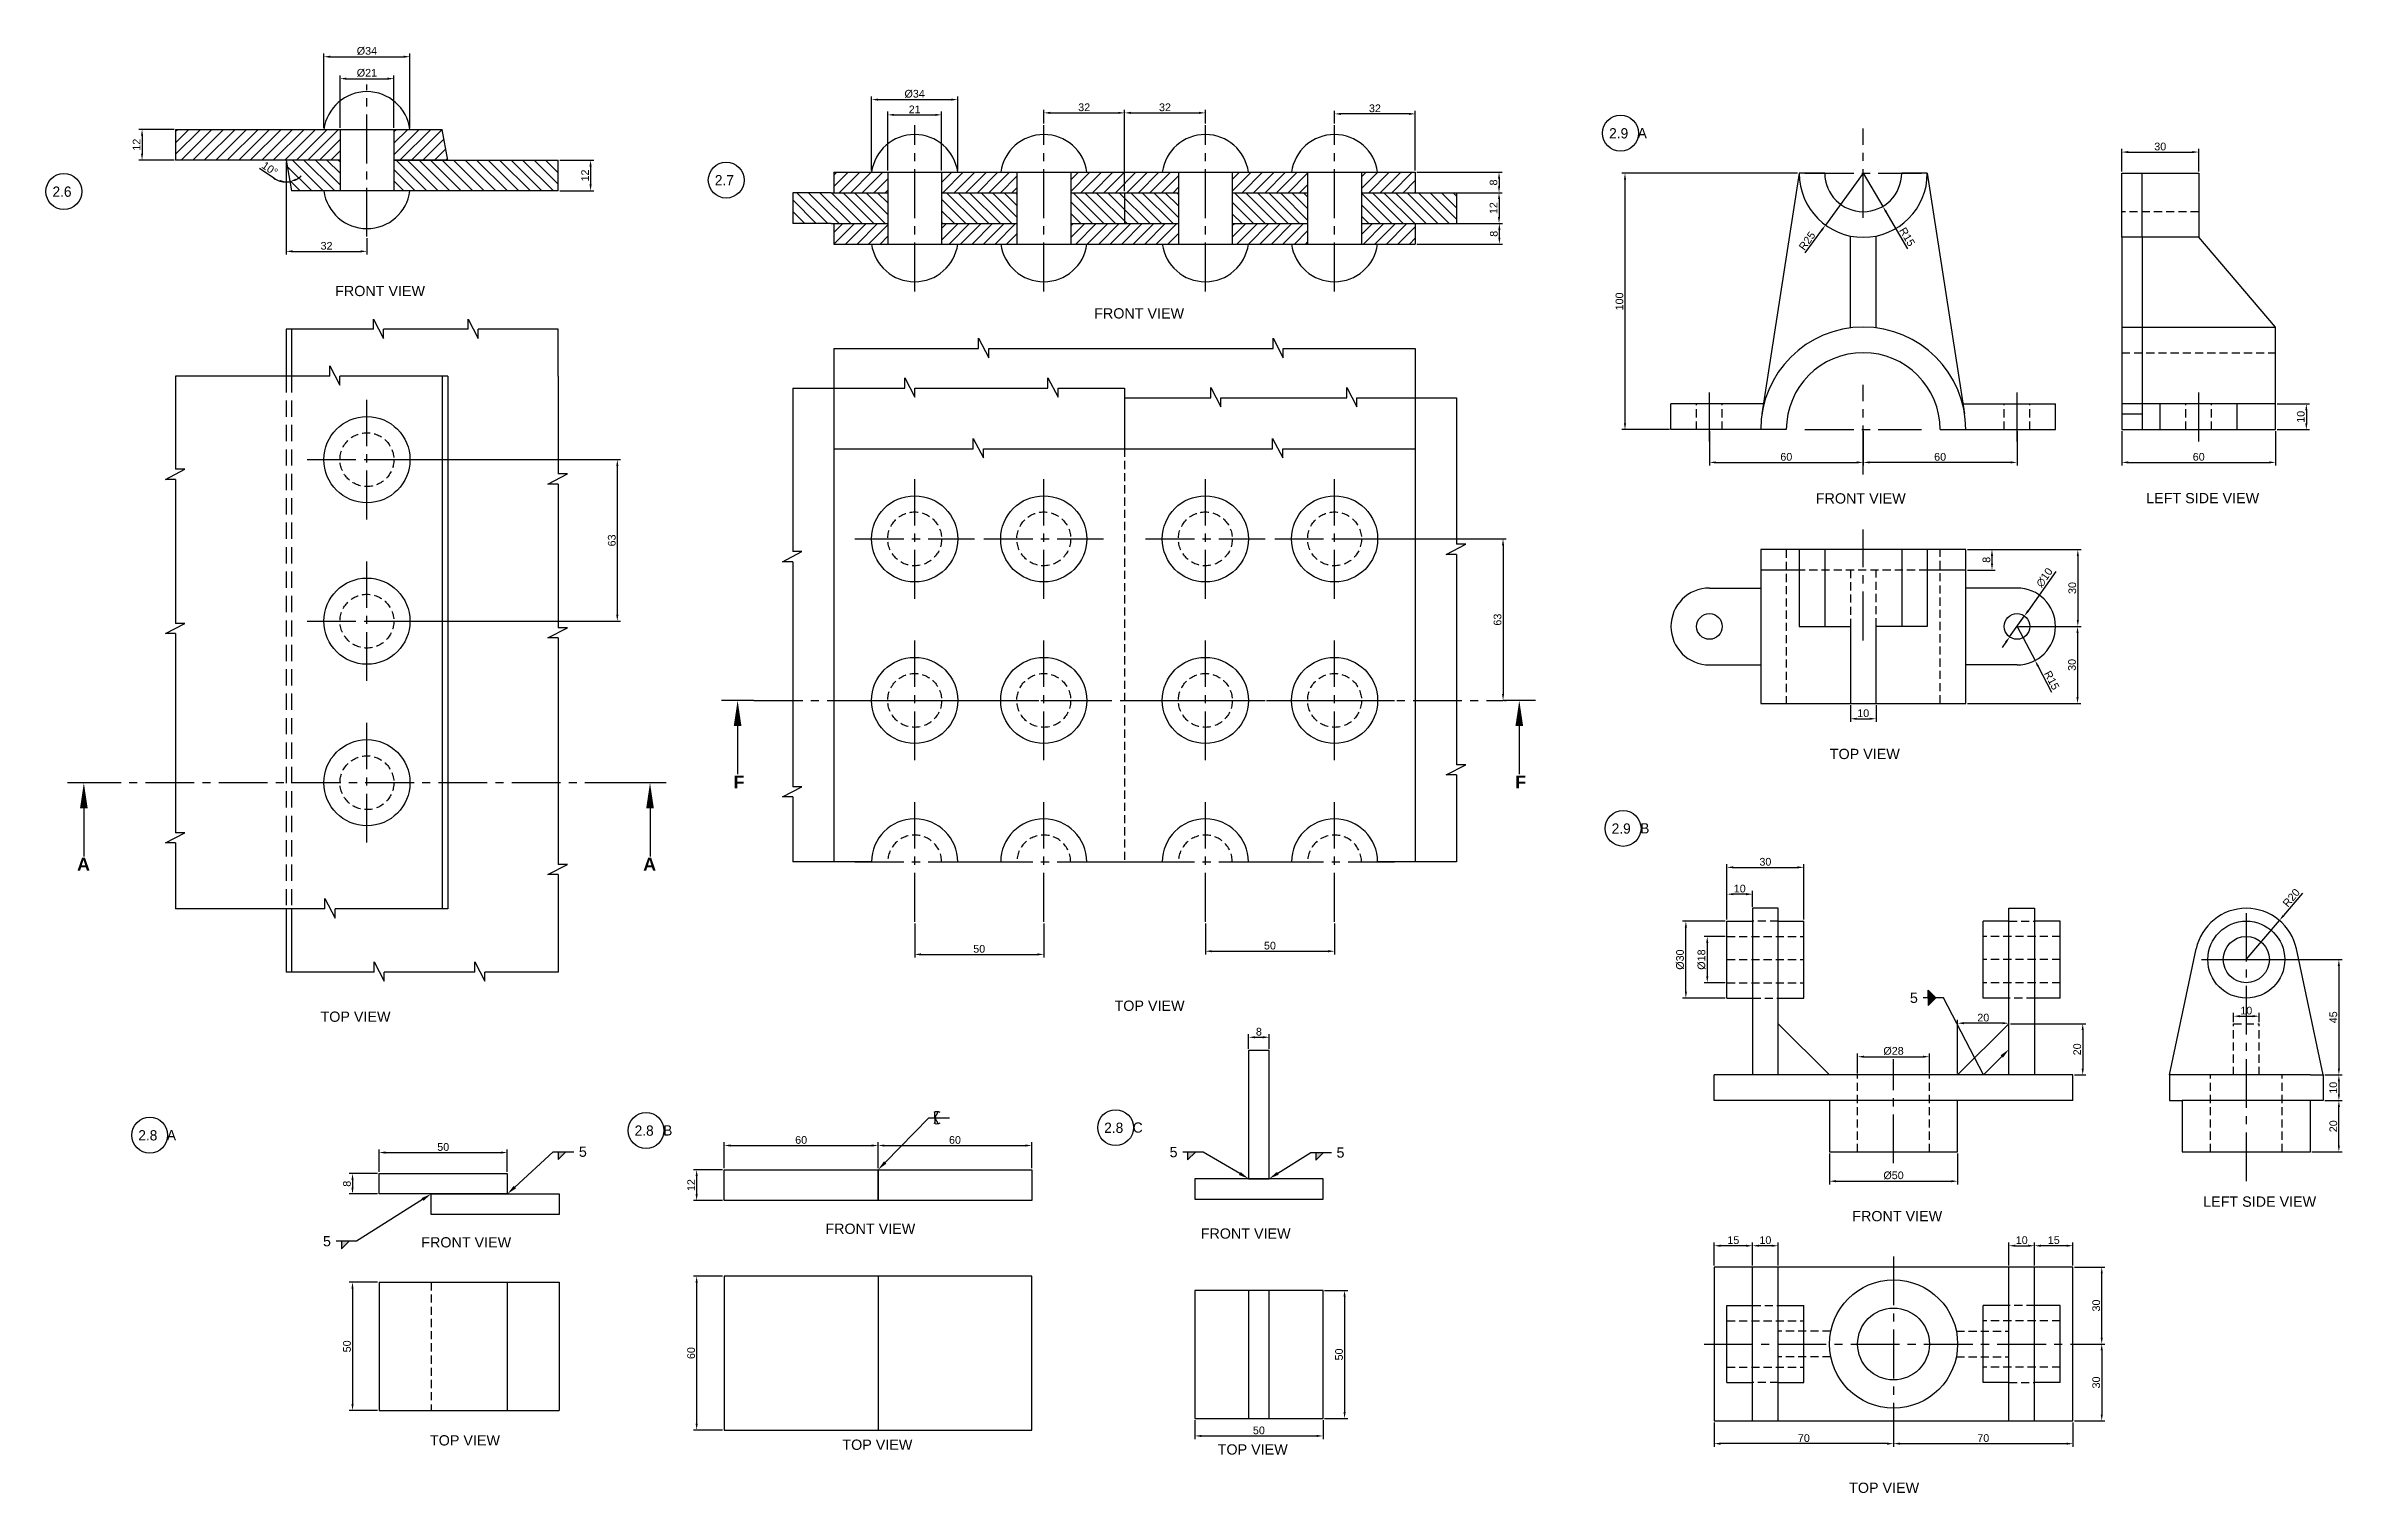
# Model space of a CAD drawing. Header units: millimetres. Extents: x 3217 to 4113, y 1362 to 1927.
import ezdxf
from ezdxf import colors
from ezdxf.entities.mleader import LeaderData, LeaderLine
from ezdxf.math import Vec2, Vec3

# ---------------------------------------------------------------- set-up
doc = ezdxf.new("R2010")
doc.units = ezdxf.units.MM
for name, pattern in [('CENTER2', [28.575, 19.05, -3.175, 3.175, -3.175]), ('HIDDEN', [9.525, 6.35, -3.175]), ('HIDDEN2', [4.7625, 3.175, -1.5875])]:
    doc.linetypes.add(name, pattern=pattern)
doc.styles.get("Standard").update_dxf_attribs({"font": 'arial.ttf'})
doc.dimstyles.new('ISO-25', dxfattribs={"dimtxt": 3, "dimasz": 2.5, "dimexe": 1.25, "dimexo": 0.625, "dimtad": 1, "dimdec": 0, "dimtxsty": 'Standard', "dimcen": 2.5, "dimclrd": 3, "dimclre": 3, "dimclrt": 3, "dimadec": 0, "dimazin": 0, "dimtfac": 1, "dimtdec": 0, "dimtmove": 0, "dimatfit": 3, "dimfxl": 1, "dimarcsym": 0})

msp = doc.modelspace()

# ---------------------------------------------------------------- texts
at = {"attachment_point": 1}
for s, width, heights, insert, char_height in [('\\pxqd;{\\Famgdtans|c0;2.9}', 9.0881, [0], (3826.6, 1894.59), 4), ('\\pxqd;{\\Famgdtans|c0;A}', 6.0293, [0], (3837.74, 1894.67), 4), ('\\pxqd;{\\Famgdtans|c0;2.7}', 9.0881, [0], (3477.74, 1876.3), 4), ('\\pxqd;{\\Famgdtans|c0;2.6}', 9.0881, [0], (3219.35, 1871.83), 4), ('FRONT VIEW', 58.961, [0], (3329.61, 1833.1), 4), ('FRONT VIEW', 58.961, [0], (3625.72, 1824.36), 4), ('FRONT VIEW', 58.961, [0], (3907.22, 1752.21), 4), ('LEFT SIDE VIEW', 58.961, [0], (4036.09, 1752.31), 4), ('TOP VIEW', 58.961, [0], (3912.67, 1652.55), 4), ('{\\fArial|b1|i0|c0|p34;F}', 6.1635, [0], (3485.03, 1642.13), 5), ('{\\fArial|b1|i0|c0|p34;F}', 6.1635, [5], (3789.95, 1642.13), 5), ('\\pxqd;{\\Famgdtans|c0;2.9}', 9.0881, [0], (3827.59, 1623.47), 4), ('\\pxqd;{\\Famgdtans|c0;B}', 6.0293, [0], (3838.73, 1623.54), 4), ('{\\fArial|b1|i0|c0|p34;A}', 6.1635, [0], (3228.94, 1610.04), 5), ('{\\fArial|b1|i0|c0|p34;A}', 6.1635, [0], (3449.79, 1610.04), 5), ('TOP VIEW', 58.961, [0], (3323.91, 1550.09), 4), ('TOP VIEW', 58.961, [0], (3633.66, 1554.36), 4), ('\\pxqd;{\\Famgdtans|c0;2.8}', 9.0881, [0], (3446.45, 1505.66), 4), ('\\pxqd;{\\Famgdtans|c0;B}', 6.0293, [0], (3457.59, 1505.74), 4), ('\\pxqd;{\\Famgdtans|c0;2.8}', 9.0881, [0], (3629.63, 1506.77), 4), ('\\pxqd;{\\Famgdtans|c0;C}', 6.0293, [0], (3640.78, 1506.85), 4), ('\\pxqd;{\\Famgdtans|c0;2.8}', 9.0881, [0], (3252.83, 1503.83), 4), ('\\pxqd;{\\Famgdtans|c0;A}', 6.0293, [0], (3263.98, 1503.9), 4), ('LEFT SIDE VIEW', 58.961, [0], (4058.32, 1477.97), 4), ('FRONT VIEW', 58.961, [0], (3921.45, 1472.32), 4), ('FRONT VIEW', 58.961, [0], (3363.22, 1462.1), 4), ('FRONT VIEW', 58.961, [0], (3520.85, 1467.39), 4), ('FRONT VIEW', 58.961, [0], (3667.27, 1465.53), 4), ('TOP VIEW', 58.961, [0], (3366.61, 1384.87), 4), ('TOP VIEW', 58.961, [0], (3527.48, 1383.17), 4), ('TOP VIEW', 58.961, [0], (3673.9, 1381.32), 4), ('TOP VIEW', 58.961, [0], (3920.21, 1366.37), 4)]:
    msp.add_mtext_dynamic_manual_height_columns(s, width=width, gutter_width=12.5, heights=heights, dxfattribs=dict(at, insert=insert, char_height=char_height))

# ---------------------------------------------------------------- blocks, each defined once
blk = doc.blocks.new('*D3')
at = {"color": 3, "lineweight": -2, "transparency": 16777216}
for p, q in [((3331.52, 1894.75), (3331.52, 1915.14)), ((3334.02, 1913.89), (3350.02, 1913.89)), ((3352.52, 1894.75), (3352.52, 1915.14))]:
    blk.add_line(p, q, dxfattribs=at)
at = {"color": 3, "transparency": 16777216}
for points in [[(3334.02, 1914.31), (3334.02, 1913.47), (3331.52, 1913.89)], [(3350.02, 1914.31), (3350.02, 1913.47), (3352.52, 1913.89)]]:
    blk.add_solid(points, dxfattribs=at)
at = {"layer": 'Defpoints', "color": 0, "transparency": 16777216}
for p in [(3352.52, 1913.89), (3331.52, 1894.13), (3352.52, 1894.13)]:
    blk.add_point(p, dxfattribs=at)
at = {"color": 3, "transparency": 16777216, "insert": (3342.02, 1916.13), "char_height": 3, "attachment_point": 5}
blk.add_mtext('%%C21', dxfattribs=at)
blk = doc.blocks.new('*D5')
at = {"color": 3, "lineweight": -2, "transparency": 16777216}
for p, q in [((3417.27, 1882.13), (3430.51, 1882.13)), ((3429.26, 1879.63), (3429.26, 1872.63)), ((3417.27, 1870.13), (3430.51, 1870.13))]:
    blk.add_line(p, q, dxfattribs=at)
at = {"color": 3, "transparency": 16777216}
for points in [[(3428.84, 1879.63), (3429.67, 1879.63), (3429.26, 1882.13)], [(3428.84, 1872.63), (3429.67, 1872.63), (3429.26, 1870.13)]]:
    blk.add_solid(points, dxfattribs=at)
at = {"layer": 'Defpoints', "color": 0, "transparency": 16777216}
for p in [(3416.64, 1882.13), (3416.64, 1870.13), (3429.26, 1870.13)]:
    blk.add_point(p, dxfattribs=at)
at = {"color": 3, "transparency": 16777216, "insert": (3427.13, 1876.13), "char_height": 3, "attachment_point": 5, "rotation": 90}
blk.add_mtext('12', dxfattribs=at)
blk = doc.blocks.new('*D6')
at = {"color": 3, "lineweight": -2, "transparency": 16777216}
for p, q in [((3310.52, 1881.5), (3310.52, 1845.3)), ((3313.02, 1846.55), (3339.52, 1846.55)), ((3342.02, 1851.65), (3342.02, 1845.3))]:
    blk.add_line(p, q, dxfattribs=at)
at = {"color": 3, "transparency": 16777216}
for points in [[(3313.02, 1846.96), (3313.02, 1846.13), (3310.52, 1846.55)], [(3339.52, 1846.96), (3339.52, 1846.13), (3342.02, 1846.55)]]:
    blk.add_solid(points, dxfattribs=at)
at = {"layer": 'Defpoints', "color": 0, "transparency": 16777216}
for p in [(3310.52, 1882.13), (3342.02, 1852.28), (3342.02, 1846.55)]:
    blk.add_point(p, dxfattribs=at)
at = {"color": 3, "transparency": 16777216, "insert": (3326.27, 1848.7), "char_height": 3, "attachment_point": 5}
blk.add_mtext('32', dxfattribs=at)
blk = doc.blocks.new('*D7')
at = {"color": 3, "lineweight": -2, "transparency": 16777216}
blk.add_line((3305.74, 1875.07), (3300.07, 1878.92), dxfattribs=at)
for start, end in [(235.87632, 270), (236.25663, 253.12832), (270, 280), (296.87168, 313.74337)]:
    blk.add_arc((3310.52, 1882.13), 8.52, start, end, dxfattribs=at)
at = {"color": 3, "transparency": 16777216}
for points in [[(3308.11, 1874.39), (3307.99, 1873.56), (3310.52, 1873.61)], [(3314.5, 1874.13), (3314.24, 1874.92), (3312, 1873.74)]]:
    blk.add_solid(points, dxfattribs=at)
at = {"layer": 'Defpoints', "color": 0, "transparency": 16777216}
for p in [(3310.52, 1882.13), (3310.52, 1882.13), (3311.51, 1873.66), (3310.52, 1869.74), (3312.64, 1870.13)]:
    blk.add_point(p, dxfattribs=at)
at = {"color": 3, "transparency": 16777216, "insert": (3304.12, 1878.78), "char_height": 3, "attachment_point": 5, "rotation": 325.87632}
blk.add_mtext('10°', dxfattribs=at)
blk = doc.blocks.new('*D8')
at = {"color": 3, "lineweight": -2, "transparency": 16777216}
for p, q in [((3342.65, 1765.32), (3440.95, 1765.32)), ((3439.7, 1762.82), (3439.7, 1704.82)), ((3342.65, 1702.32), (3440.95, 1702.32))]:
    blk.add_line(p, q, dxfattribs=at)
at = {"color": 3, "transparency": 16777216}
for points in [[(3439.28, 1762.82), (3440.11, 1762.82), (3439.7, 1765.32)], [(3439.28, 1704.82), (3440.11, 1704.82), (3439.7, 1702.32)]]:
    blk.add_solid(points, dxfattribs=at)
at = {"layer": 'Defpoints', "color": 0, "transparency": 16777216}
for p in [(3342.02, 1765.32), (3342.02, 1702.32), (3439.7, 1702.32)]:
    blk.add_point(p, dxfattribs=at)
at = {"color": 3, "transparency": 16777216, "insert": (3437.54, 1733.82), "char_height": 3, "attachment_point": 5, "rotation": 90}
blk.add_mtext('63', dxfattribs=at)
blk = doc.blocks.new('*D12')
at = {"color": 3, "lineweight": -2, "transparency": 16777216}
for p, q in [((3720.11, 1734.42), (3786.46, 1734.42)), ((3785.21, 1731.92), (3785.21, 1673.92)), ((3785.84, 1671.42), (3786.46, 1671.42))]:
    blk.add_line(p, q, dxfattribs=at)
at = {"color": 3, "transparency": 16777216}
for points in [[(3784.8, 1731.92), (3785.63, 1731.92), (3785.21, 1734.42)], [(3784.8, 1673.92), (3785.63, 1673.92), (3785.21, 1671.42)]]:
    blk.add_solid(points, dxfattribs=at)
at = {"layer": 'Defpoints', "color": 0, "transparency": 16777216}
for p in [(3719.49, 1734.42), (3785.21, 1671.42), (3785.21, 1671.42)]:
    blk.add_point(p, dxfattribs=at)
at = {"color": 3, "transparency": 16777216, "insert": (3783.06, 1702.92), "char_height": 3, "attachment_point": 5, "rotation": 90}
blk.add_mtext('63', dxfattribs=at)
blk = doc.blocks.new('*D13')
at = {"color": 3, "lineweight": -2, "transparency": 16777216}
for p, q in [((3669.09, 1584.47), (3669.09, 1572.37)), ((3719.49, 1584.47), (3719.49, 1572.37)), ((3671.59, 1573.62), (3716.99, 1573.62))]:
    blk.add_line(p, q, dxfattribs=at)
at = {"color": 3, "transparency": 16777216}
for points in [[(3671.59, 1574.04), (3671.59, 1573.2), (3669.09, 1573.62)], [(3716.99, 1574.04), (3716.99, 1573.2), (3719.49, 1573.62)]]:
    blk.add_solid(points, dxfattribs=at)
at = {"layer": 'Defpoints', "color": 0, "transparency": 16777216}
for p in [(3669.09, 1585.1), (3719.49, 1585.1), (3719.49, 1573.62)]:
    blk.add_point(p, dxfattribs=at)
at = {"color": 3, "transparency": 16777216, "insert": (3694.29, 1575.78), "char_height": 3, "attachment_point": 5}
blk.add_mtext('50', dxfattribs=at)
blk = doc.blocks.new('*D14')
at = {"color": 3, "lineweight": -2, "transparency": 16777216}
for p, q in [((3555.69, 1584.47), (3555.69, 1571.12)), ((3606.05, 1584.47), (3606.05, 1571.12)), ((3558.19, 1572.37), (3603.55, 1572.37))]:
    blk.add_line(p, q, dxfattribs=at)
at = {"color": 3, "transparency": 16777216}
for points in [[(3558.19, 1572.79), (3558.19, 1571.95), (3555.69, 1572.37)], [(3603.55, 1572.79), (3603.55, 1571.95), (3606.05, 1572.37)]]:
    blk.add_solid(points, dxfattribs=at)
at = {"layer": 'Defpoints', "color": 0, "transparency": 16777216}
for p in [(3555.69, 1585.1), (3606.05, 1585.1), (3606.05, 1572.37)]:
    blk.add_point(p, dxfattribs=at)
at = {"color": 3, "transparency": 16777216, "insert": (3580.87, 1574.53), "char_height": 3, "attachment_point": 5}
blk.add_mtext('50', dxfattribs=at)
blk = doc.blocks.new('*D15')
at = {"color": 3, "lineweight": -2, "transparency": 16777216}
for p, q in [((3545.19, 1878.03), (3545.19, 1901.03)), ((3547.69, 1899.78), (3563.69, 1899.78)), ((3566.19, 1878.03), (3566.19, 1901.03))]:
    blk.add_line(p, q, dxfattribs=at)
at = {"color": 3, "transparency": 16777216}
for points in [[(3547.69, 1900.19), (3547.69, 1899.36), (3545.19, 1899.78)], [(3563.69, 1900.19), (3563.69, 1899.36), (3566.19, 1899.78)]]:
    blk.add_solid(points, dxfattribs=at)
at = {"layer": 'Defpoints', "color": 0, "transparency": 16777216}
for p in [(3566.19, 1899.78), (3545.19, 1877.4), (3566.19, 1877.4)]:
    blk.add_point(p, dxfattribs=at)
at = {"color": 3, "transparency": 16777216, "insert": (3555.69, 1901.91), "char_height": 3, "attachment_point": 5}
blk.add_mtext('21', dxfattribs=at)
blk = doc.blocks.new('*D16')
at = {"color": 3, "lineweight": -2, "transparency": 16777216}
for p, q in [((3325.22, 1894.75), (3325.22, 1923.69)), ((3327.72, 1922.44), (3356.32, 1922.44)), ((3358.82, 1894.75), (3358.82, 1923.69))]:
    blk.add_line(p, q, dxfattribs=at)
at = {"color": 3, "transparency": 16777216}
for points in [[(3327.72, 1922.86), (3327.72, 1922.03), (3325.22, 1922.44)], [(3356.32, 1922.86), (3356.32, 1922.03), (3358.82, 1922.44)]]:
    blk.add_solid(points, dxfattribs=at)
at = {"layer": 'Defpoints', "color": 0, "transparency": 16777216}
for p in [(3358.82, 1922.44), (3325.22, 1894.13), (3358.82, 1894.13)]:
    blk.add_point(p, dxfattribs=at)
at = {"color": 3, "transparency": 16777216, "insert": (3342.02, 1924.69), "char_height": 3, "attachment_point": 5}
blk.add_mtext('%%C34', dxfattribs=at)
blk = doc.blocks.new('*D17')
at = {"color": 3, "lineweight": -2, "transparency": 16777216}
for p, q in [((3538.89, 1878.03), (3538.89, 1906.97)), ((3541.39, 1905.72), (3569.99, 1905.72)), ((3572.49, 1878.03), (3572.49, 1906.97))]:
    blk.add_line(p, q, dxfattribs=at)
at = {"color": 3, "transparency": 16777216}
for points in [[(3541.39, 1906.14), (3541.39, 1905.3), (3538.89, 1905.72)], [(3569.99, 1906.14), (3569.99, 1905.3), (3572.49, 1905.72)]]:
    blk.add_solid(points, dxfattribs=at)
at = {"layer": 'Defpoints', "color": 0, "transparency": 16777216}
for p in [(3572.49, 1905.72), (3538.89, 1877.4), (3572.49, 1877.4)]:
    blk.add_point(p, dxfattribs=at)
at = {"color": 3, "transparency": 16777216, "insert": (3555.69, 1907.96), "char_height": 3, "attachment_point": 5}
blk.add_mtext('%%C34', dxfattribs=at)
blk = doc.blocks.new('*D18')
at = {"color": 3, "lineweight": -2, "transparency": 16777216}
for p, q in [((3266.77, 1894.13), (3253.04, 1894.13)), ((3254.29, 1891.63), (3254.29, 1884.63)), ((3266.77, 1882.13), (3253.04, 1882.13))]:
    blk.add_line(p, q, dxfattribs=at)
at = {"color": 3, "transparency": 16777216}
for points in [[(3253.88, 1891.63), (3254.71, 1891.63), (3254.29, 1894.13)], [(3253.88, 1884.63), (3254.71, 1884.63), (3254.29, 1882.13)]]:
    blk.add_solid(points, dxfattribs=at)
at = {"layer": 'Defpoints', "color": 0, "transparency": 16777216}
for p in [(3267.4, 1894.13), (3254.29, 1882.13), (3267.4, 1882.13)]:
    blk.add_point(p, dxfattribs=at)
at = {"color": 3, "transparency": 16777216, "insert": (3252.16, 1888.13), "char_height": 3, "attachment_point": 5, "rotation": 90}
blk.add_mtext('12', dxfattribs=at)
blk = doc.blocks.new('*D19')
at = {"color": 3, "lineweight": -2, "transparency": 16777216}
for p, q in [((3767.69, 1869.4), (3784.9, 1869.4)), ((3783.65, 1866.9), (3783.65, 1859.9)), ((3767.69, 1857.4), (3784.9, 1857.4))]:
    blk.add_line(p, q, dxfattribs=at)
at = {"color": 3, "transparency": 16777216}
for points in [[(3783.24, 1866.9), (3784.07, 1866.9), (3783.65, 1869.4)], [(3783.24, 1859.9), (3784.07, 1859.9), (3783.65, 1857.4)]]:
    blk.add_solid(points, dxfattribs=at)
at = {"layer": 'Defpoints', "color": 0, "transparency": 16777216}
for p in [(3767.07, 1869.4), (3767.07, 1857.4), (3783.65, 1857.4)]:
    blk.add_point(p, dxfattribs=at)
at = {"color": 3, "transparency": 16777216, "insert": (3781.52, 1863.4), "char_height": 3, "attachment_point": 5, "rotation": 90}
blk.add_mtext('12', dxfattribs=at)
blk = doc.blocks.new('*D20')
at = {"color": 3, "lineweight": -2, "transparency": 16777216}
for p, q in [((3751.61, 1877.4), (3784.9, 1877.4)), ((3783.65, 1874.9), (3783.65, 1871.9)), ((3751.61, 1869.4), (3784.9, 1869.4))]:
    blk.add_line(p, q, dxfattribs=at)
at = {"color": 3, "transparency": 16777216}
for points in [[(3783.24, 1874.9), (3784.07, 1874.9), (3783.65, 1877.4)], [(3783.24, 1871.9), (3784.07, 1871.9), (3783.65, 1869.4)]]:
    blk.add_solid(points, dxfattribs=at)
at = {"layer": 'Defpoints', "color": 0, "transparency": 16777216}
for p in [(3750.99, 1877.4), (3750.99, 1869.4), (3783.65, 1869.4)]:
    blk.add_point(p, dxfattribs=at)
at = {"color": 3, "transparency": 16777216, "insert": (3781.5, 1873.4), "char_height": 3, "attachment_point": 5, "rotation": 90}
blk.add_mtext('8', dxfattribs=at)
blk = doc.blocks.new('*D21')
at = {"color": 3, "lineweight": -2, "transparency": 16777216}
for p, q in [((3751.61, 1857.4), (3785.03, 1857.4)), ((3783.78, 1851.9), (3783.78, 1854.9)), ((3751.61, 1849.4), (3785.03, 1849.4))]:
    blk.add_line(p, q, dxfattribs=at)
at = {"color": 3, "transparency": 16777216}
for points in [[(3783.37, 1854.9), (3784.2, 1854.9), (3783.78, 1857.4)], [(3783.37, 1851.9), (3784.2, 1851.9), (3783.78, 1849.4)]]:
    blk.add_solid(points, dxfattribs=at)
at = {"layer": 'Defpoints', "color": 0, "transparency": 16777216}
for p in [(3750.99, 1857.4), (3783.78, 1857.4), (3750.99, 1849.4)]:
    blk.add_point(p, dxfattribs=at)
at = {"color": 3, "transparency": 16777216, "insert": (3781.63, 1853.4), "char_height": 3, "attachment_point": 5, "rotation": 90}
blk.add_mtext('8', dxfattribs=at)
blk = doc.blocks.new('*D22')
at = {"color": 3, "lineweight": -2, "transparency": 16777216}
for p, q in [((3606.05, 1896.44), (3606.05, 1901.8)), ((3608.55, 1900.55), (3635.09, 1900.55)), ((3637.59, 1870.03), (3637.59, 1901.8))]:
    blk.add_line(p, q, dxfattribs=at)
at = {"color": 3, "transparency": 16777216}
for points in [[(3608.55, 1900.97), (3608.55, 1900.14), (3606.05, 1900.55)], [(3635.09, 1900.97), (3635.09, 1900.14), (3637.59, 1900.55)]]:
    blk.add_solid(points, dxfattribs=at)
at = {"layer": 'Defpoints', "color": 0, "transparency": 16777216}
for p in [(3637.59, 1900.55), (3606.05, 1895.82), (3637.59, 1869.4)]:
    blk.add_point(p, dxfattribs=at)
at = {"color": 3, "transparency": 16777216, "insert": (3621.82, 1902.71), "char_height": 3, "attachment_point": 5}
blk.add_mtext('32', dxfattribs=at)
blk = doc.blocks.new('*D23')
at = {"color": 3, "lineweight": -2, "transparency": 16777216}
for p, q in [((3719.49, 1896.44), (3719.49, 1901.4)), ((3748.49, 1900.15), (3721.99, 1900.15)), ((3750.99, 1878.03), (3750.99, 1901.4))]:
    blk.add_line(p, q, dxfattribs=at)
at = {"color": 3, "transparency": 16777216}
for points in [[(3721.99, 1900.57), (3721.99, 1899.74), (3719.49, 1900.15)], [(3748.49, 1900.57), (3748.49, 1899.74), (3750.99, 1900.15)]]:
    blk.add_solid(points, dxfattribs=at)
at = {"layer": 'Defpoints', "color": 0, "transparency": 16777216}
for p in [(3719.49, 1900.15), (3719.49, 1895.82), (3750.99, 1877.4)]:
    blk.add_point(p, dxfattribs=at)
at = {"color": 3, "transparency": 16777216, "insert": (3735.24, 1902.31), "char_height": 3, "attachment_point": 5}
blk.add_mtext('32', dxfattribs=at)
blk = doc.blocks.new('*D24')
at = {"color": 3, "lineweight": -2, "transparency": 16777216}
for p, q in [((3637.59, 1870.03), (3637.59, 1901.8)), ((3640.09, 1900.55), (3666.59, 1900.55)), ((3669.09, 1896.44), (3669.09, 1901.8))]:
    blk.add_line(p, q, dxfattribs=at)
at = {"color": 3, "transparency": 16777216}
for points in [[(3640.09, 1900.97), (3640.09, 1900.14), (3637.59, 1900.55)], [(3666.59, 1900.97), (3666.59, 1900.14), (3669.09, 1900.55)]]:
    blk.add_solid(points, dxfattribs=at)
at = {"layer": 'Defpoints', "color": 0, "transparency": 16777216}
for p in [(3669.09, 1900.55), (3669.09, 1895.82), (3637.59, 1869.4)]:
    blk.add_point(p, dxfattribs=at)
at = {"color": 3, "transparency": 16777216, "insert": (3653.34, 1902.71), "char_height": 3, "attachment_point": 5}
blk.add_mtext('32', dxfattribs=at)
blk = doc.blocks.new('*D29')
at = {"color": 3, "lineweight": -2, "transparency": 16777216}
for p, q in [((3346.17, 1444.52), (3335.15, 1444.52)), ((3336.4, 1442.02), (3336.4, 1397.02)), ((3346.17, 1394.52), (3335.15, 1394.52))]:
    blk.add_line(p, q, dxfattribs=at)
at = {"color": 3, "transparency": 16777216}
for points in [[(3335.98, 1442.02), (3336.81, 1442.02), (3336.4, 1444.52)], [(3335.98, 1397.02), (3336.81, 1397.02), (3336.4, 1394.52)]]:
    blk.add_solid(points, dxfattribs=at)
at = {"layer": 'Defpoints', "color": 0, "transparency": 16777216}
for p in [(3346.79, 1444.52), (3336.4, 1394.52), (3346.79, 1394.52)]:
    blk.add_point(p, dxfattribs=at)
at = {"color": 3, "transparency": 16777216, "insert": (3334.24, 1419.52), "char_height": 3, "attachment_point": 5, "rotation": 90}
blk.add_mtext('50', dxfattribs=at)
blk = doc.blocks.new('*D30')
at = {"color": 3, "lineweight": -2, "transparency": 16777216}
for p, q in [((3346.17, 1486.94), (3335.15, 1486.94)), ((3346.17, 1478.94), (3335.15, 1478.94)), ((3336.4, 1484.44), (3336.4, 1481.44))]:
    blk.add_line(p, q, dxfattribs=at)
at = {"color": 3, "transparency": 16777216}
for points in [[(3335.98, 1484.44), (3336.81, 1484.44), (3336.4, 1486.94)], [(3335.98, 1481.44), (3336.81, 1481.44), (3336.4, 1478.94)]]:
    blk.add_solid(points, dxfattribs=at)
at = {"layer": 'Defpoints', "color": 0, "transparency": 16777216}
for p in [(3346.79, 1486.94), (3336.4, 1478.94), (3346.79, 1478.94)]:
    blk.add_point(p, dxfattribs=at)
at = {"color": 3, "transparency": 16777216, "insert": (3334.24, 1482.94), "char_height": 3, "attachment_point": 5, "rotation": 90}
blk.add_mtext('8', dxfattribs=at)
blk = doc.blocks.new('*D31')
at = {"color": 3, "lineweight": -2, "transparency": 16777216}
for p, q in [((3346.79, 1487.56), (3346.79, 1496.35)), ((3396.79, 1487.56), (3396.79, 1496.35)), ((3349.29, 1495.1), (3394.29, 1495.1))]:
    blk.add_line(p, q, dxfattribs=at)
at = {"color": 3, "transparency": 16777216}
for points in [[(3349.29, 1495.52), (3349.29, 1494.68), (3346.79, 1495.1)], [(3394.29, 1495.52), (3394.29, 1494.68), (3396.79, 1495.1)]]:
    blk.add_solid(points, dxfattribs=at)
at = {"layer": 'Defpoints', "color": 0, "transparency": 16777216}
for p in [(3346.79, 1486.94), (3396.79, 1495.1), (3396.79, 1486.94)]:
    blk.add_point(p, dxfattribs=at)
at = {"color": 3, "transparency": 16777216, "insert": (3371.79, 1497.26), "char_height": 3, "attachment_point": 5}
blk.add_mtext('50', dxfattribs=at)
blk = doc.blocks.new('*D32')
at = {"color": 3, "lineweight": -2, "transparency": 16777216}
for p, q in [((3481.41, 1489.02), (3481.41, 1499.09)), ((3483.91, 1497.84), (3538.91, 1497.84)), ((3541.41, 1489.02), (3541.41, 1499.09))]:
    blk.add_line(p, q, dxfattribs=at)
at = {"color": 3, "transparency": 16777216}
for points in [[(3483.91, 1498.26), (3483.91, 1497.42), (3481.41, 1497.84)], [(3538.91, 1498.26), (3538.91, 1497.42), (3541.41, 1497.84)]]:
    blk.add_solid(points, dxfattribs=at)
at = {"layer": 'Defpoints', "color": 0, "transparency": 16777216}
for p in [(3541.41, 1497.84), (3481.41, 1488.4), (3541.41, 1488.4)]:
    blk.add_point(p, dxfattribs=at)
at = {"color": 3, "transparency": 16777216, "insert": (3511.41, 1500), "char_height": 3, "attachment_point": 5}
blk.add_mtext('60', dxfattribs=at)
blk = doc.blocks.new('*D33')
at = {"color": 3, "lineweight": -2, "transparency": 16777216}
for p, q in [((3480.79, 1488.4), (3469.39, 1488.4)), ((3470.64, 1485.9), (3470.64, 1478.9)), ((3480.79, 1476.4), (3469.39, 1476.4))]:
    blk.add_line(p, q, dxfattribs=at)
at = {"color": 3, "transparency": 16777216}
for points in [[(3470.23, 1485.9), (3471.06, 1485.9), (3470.64, 1488.4)], [(3470.23, 1478.9), (3471.06, 1478.9), (3470.64, 1476.4)]]:
    blk.add_solid(points, dxfattribs=at)
at = {"layer": 'Defpoints', "color": 0, "transparency": 16777216}
for p in [(3481.41, 1488.4), (3470.64, 1476.4), (3481.41, 1476.4)]:
    blk.add_point(p, dxfattribs=at)
at = {"color": 3, "transparency": 16777216, "insert": (3468.51, 1482.4), "char_height": 3, "attachment_point": 5, "rotation": 90}
blk.add_mtext('12', dxfattribs=at)
blk = doc.blocks.new('*D34')
at = {"color": 3, "lineweight": -2, "transparency": 16777216}
for p, q in [((3480.79, 1446.9), (3469.39, 1446.9)), ((3470.64, 1444.4), (3470.64, 1389.4)), ((3480.79, 1386.9), (3469.39, 1386.9))]:
    blk.add_line(p, q, dxfattribs=at)
at = {"color": 3, "transparency": 16777216}
for points in [[(3470.23, 1444.4), (3471.06, 1444.4), (3470.64, 1446.9)], [(3470.23, 1389.4), (3471.06, 1389.4), (3470.64, 1386.9)]]:
    blk.add_solid(points, dxfattribs=at)
at = {"layer": 'Defpoints', "color": 0, "transparency": 16777216}
for p in [(3481.41, 1446.9), (3470.64, 1386.9), (3481.41, 1386.9)]:
    blk.add_point(p, dxfattribs=at)
at = {"color": 3, "transparency": 16777216, "insert": (3468.49, 1416.9), "char_height": 3, "attachment_point": 5, "rotation": 90}
blk.add_mtext('60', dxfattribs=at)
blk = doc.blocks.new('*D35')
at = {"color": 3, "lineweight": -2, "transparency": 16777216}
for p, q in [((3541.41, 1489.02), (3541.41, 1499.09)), ((3543.91, 1497.84), (3598.91, 1497.84)), ((3601.41, 1489.02), (3601.41, 1499.09))]:
    blk.add_line(p, q, dxfattribs=at)
at = {"color": 3, "transparency": 16777216}
for points in [[(3543.91, 1498.26), (3543.91, 1497.42), (3541.41, 1497.84)], [(3598.91, 1498.26), (3598.91, 1497.42), (3601.41, 1497.84)]]:
    blk.add_solid(points, dxfattribs=at)
at = {"layer": 'Defpoints', "color": 0, "transparency": 16777216}
for p in [(3601.41, 1497.84), (3541.41, 1488.4), (3601.41, 1488.4)]:
    blk.add_point(p, dxfattribs=at)
at = {"color": 3, "transparency": 16777216, "insert": (3571.41, 1500), "char_height": 3, "attachment_point": 5}
blk.add_mtext('60', dxfattribs=at)
blk = doc.blocks.new('*D37')
at = {"color": 3, "lineweight": -2, "transparency": 16777216}
for p, q in [((3685.98, 1535.53), (3685.98, 1541.31)), ((3693.98, 1535.53), (3693.98, 1541.31)), ((3688.48, 1540.06), (3691.48, 1540.06))]:
    blk.add_line(p, q, dxfattribs=at)
at = {"color": 3, "transparency": 16777216}
for points in [[(3688.48, 1540.48), (3688.48, 1539.65), (3685.98, 1540.06)], [(3691.48, 1540.48), (3691.48, 1539.65), (3693.98, 1540.06)]]:
    blk.add_solid(points, dxfattribs=at)
at = {"layer": 'Defpoints', "color": 0, "transparency": 16777216}
for p in [(3685.98, 1534.91), (3693.98, 1540.06), (3693.98, 1534.91)]:
    blk.add_point(p, dxfattribs=at)
at = {"color": 3, "transparency": 16777216, "insert": (3689.98, 1542.22), "char_height": 3, "attachment_point": 5}
blk.add_mtext('8', dxfattribs=at)
blk = doc.blocks.new('*D38')
at = {"color": 3, "lineweight": -2, "transparency": 16777216}
for p, q in [((3715.6, 1441.37), (3724.65, 1441.37)), ((3723.4, 1438.87), (3723.4, 1393.87)), ((3715.6, 1391.37), (3724.65, 1391.37))]:
    blk.add_line(p, q, dxfattribs=at)
at = {"color": 3, "transparency": 16777216}
for points in [[(3722.98, 1438.87), (3723.81, 1438.87), (3723.4, 1441.37)], [(3722.98, 1393.87), (3723.81, 1393.87), (3723.4, 1391.37)]]:
    blk.add_solid(points, dxfattribs=at)
at = {"layer": 'Defpoints', "color": 0, "transparency": 16777216}
for p in [(3714.98, 1441.37), (3714.98, 1391.37), (3723.4, 1391.37)]:
    blk.add_point(p, dxfattribs=at)
at = {"color": 3, "transparency": 16777216, "insert": (3721.24, 1416.37), "char_height": 3, "attachment_point": 5, "rotation": 90}
blk.add_mtext('50', dxfattribs=at)
blk = doc.blocks.new('*D39')
at = {"color": 3, "lineweight": -2, "transparency": 16777216}
for p, q in [((3664.98, 1390.75), (3664.98, 1383.34)), ((3714.98, 1390.75), (3714.98, 1383.34)), ((3667.48, 1384.59), (3712.48, 1384.59))]:
    blk.add_line(p, q, dxfattribs=at)
at = {"color": 3, "transparency": 16777216}
for points in [[(3667.48, 1385), (3667.48, 1384.17), (3664.98, 1384.59)], [(3712.48, 1385), (3712.48, 1384.17), (3714.98, 1384.59)]]:
    blk.add_solid(points, dxfattribs=at)
at = {"layer": 'Defpoints', "color": 0, "transparency": 16777216}
for p in [(3664.98, 1391.37), (3714.98, 1391.37), (3714.98, 1384.59)]:
    blk.add_point(p, dxfattribs=at)
at = {"color": 3, "transparency": 16777216, "insert": (3689.98, 1386.74), "char_height": 3, "attachment_point": 5}
blk.add_mtext('50', dxfattribs=at)
blk = doc.blocks.new('*D40')
at = {"color": 3, "lineweight": -2, "transparency": 16777216}
for p, q in [((3900.1, 1877.02), (3831.53, 1877.02)), ((3832.78, 1874.52), (3832.78, 1779.52)), ((3850.1, 1777.02), (3831.53, 1777.02))]:
    blk.add_line(p, q, dxfattribs=at)
at = {"color": 3, "transparency": 16777216}
for points in [[(3832.37, 1874.52), (3833.2, 1874.52), (3832.78, 1877.02)], [(3832.37, 1779.52), (3833.2, 1779.52), (3832.78, 1777.02)]]:
    blk.add_solid(points, dxfattribs=at)
at = {"layer": 'Defpoints', "color": 0, "transparency": 16777216}
for p in [(3900.72, 1877.02), (3832.78, 1777.02), (3850.72, 1777.02)]:
    blk.add_point(p, dxfattribs=at)
at = {"color": 3, "transparency": 16777216, "insert": (3830.63, 1827.02), "char_height": 3, "attachment_point": 5, "rotation": 90}
blk.add_mtext('100', dxfattribs=at)
blk = doc.blocks.new('*D41')
at = {"color": 3, "lineweight": -2, "transparency": 16777216}
for p, q in [((4026.59, 1877.65), (4026.59, 1886.51)), ((4029.09, 1885.26), (4054.09, 1885.26)), ((4056.59, 1877.65), (4056.59, 1886.51))]:
    blk.add_line(p, q, dxfattribs=at)
at = {"color": 3, "transparency": 16777216}
for points in [[(4029.09, 1885.68), (4029.09, 1884.85), (4026.59, 1885.26)], [(4054.09, 1885.68), (4054.09, 1884.85), (4056.59, 1885.26)]]:
    blk.add_solid(points, dxfattribs=at)
at = {"layer": 'Defpoints', "color": 0, "transparency": 16777216}
for p in [(4056.59, 1885.26), (4026.59, 1877.02), (4056.59, 1877.02)]:
    blk.add_point(p, dxfattribs=at)
at = {"color": 3, "transparency": 16777216, "insert": (4041.59, 1887.42), "char_height": 3, "attachment_point": 5}
blk.add_mtext('30', dxfattribs=at)
blk = doc.blocks.new('*D42')
at = {"color": 3, "lineweight": -2, "transparency": 16777216}
for p, q in [((3865.72, 1776.4), (3865.72, 1762.99)), ((3925.72, 1776.4), (3925.72, 1762.99)), ((3868.22, 1764.24), (3923.22, 1764.24))]:
    blk.add_line(p, q, dxfattribs=at)
at = {"color": 3, "transparency": 16777216}
for points in [[(3868.22, 1764.66), (3868.22, 1763.83), (3865.72, 1764.24)], [(3923.22, 1764.66), (3923.22, 1763.83), (3925.72, 1764.24)]]:
    blk.add_solid(points, dxfattribs=at)
at = {"layer": 'Defpoints', "color": 0, "transparency": 16777216}
for p in [(3865.72, 1777.02), (3925.72, 1777.02), (3925.72, 1764.24)]:
    blk.add_point(p, dxfattribs=at)
at = {"color": 3, "transparency": 16777216, "insert": (3895.72, 1766.4), "char_height": 3, "attachment_point": 5}
blk.add_mtext('60', dxfattribs=at)
blk = doc.blocks.new('*D43')
at = {"color": 3, "lineweight": -2, "transparency": 16777216}
for p, q in [((3925.72, 1776.4), (3925.72, 1762.99)), ((3985.72, 1776.4), (3985.72, 1762.99)), ((3983.22, 1764.24), (3928.22, 1764.24))]:
    blk.add_line(p, q, dxfattribs=at)
at = {"color": 3, "transparency": 16777216}
for points in [[(3928.22, 1764.66), (3928.22, 1763.83), (3925.72, 1764.24)], [(3983.22, 1764.66), (3983.22, 1763.83), (3985.72, 1764.24)]]:
    blk.add_solid(points, dxfattribs=at)
at = {"layer": 'Defpoints', "color": 0, "transparency": 16777216}
for p in [(3925.72, 1777.02), (3985.72, 1777.02), (3925.72, 1764.24)]:
    blk.add_point(p, dxfattribs=at)
at = {"color": 3, "transparency": 16777216, "insert": (3955.72, 1766.4), "char_height": 3, "attachment_point": 5}
blk.add_mtext('60', dxfattribs=at)
blk = doc.blocks.new('*D44')
at = {"color": 3, "lineweight": -2, "transparency": 16777216}
for p, q in [((4087.21, 1787.02), (4099.83, 1787.02)), ((4098.58, 1784.52), (4098.58, 1779.52)), ((4087.21, 1777.02), (4099.83, 1777.02))]:
    blk.add_line(p, q, dxfattribs=at)
at = {"color": 3, "transparency": 16777216}
for points in [[(4098.16, 1784.52), (4099, 1784.52), (4098.58, 1787.02)], [(4098.16, 1779.52), (4099, 1779.52), (4098.58, 1777.02)]]:
    blk.add_solid(points, dxfattribs=at)
at = {"layer": 'Defpoints', "color": 0, "transparency": 16777216}
for p in [(4086.59, 1787.02), (4086.59, 1777.02), (4098.58, 1777.02)]:
    blk.add_point(p, dxfattribs=at)
at = {"color": 3, "transparency": 16777216, "insert": (4096.42, 1782.02), "char_height": 3, "attachment_point": 5, "rotation": 90}
blk.add_mtext('10', dxfattribs=at)
blk = doc.blocks.new('*D45')
at = {"color": 3, "lineweight": -2, "transparency": 16777216}
for p, q in [((4026.59, 1776.4), (4026.59, 1762.99)), ((4086.59, 1776.4), (4086.59, 1762.99)), ((4029.09, 1764.24), (4084.09, 1764.24))]:
    blk.add_line(p, q, dxfattribs=at)
at = {"color": 3, "transparency": 16777216}
for points in [[(4029.09, 1764.66), (4029.09, 1763.83), (4026.59, 1764.24)], [(4084.09, 1764.66), (4084.09, 1763.83), (4086.59, 1764.24)]]:
    blk.add_solid(points, dxfattribs=at)
at = {"layer": 'Defpoints', "color": 0, "transparency": 16777216}
for p in [(4026.59, 1777.02), (4086.59, 1777.02), (4086.59, 1764.24)]:
    blk.add_point(p, dxfattribs=at)
at = {"color": 3, "transparency": 16777216, "insert": (4056.59, 1766.4), "char_height": 3, "attachment_point": 5}
blk.add_mtext('60', dxfattribs=at)
blk = doc.blocks.new('*D46')
at = {"color": 3, "lineweight": -2, "transparency": 16777216}
for p, q in [((3925.72, 1877.02), (3933.34, 1864.1)), ((3943.15, 1847.48), (3934.61, 1861.95))]:
    blk.add_line(p, q, dxfattribs=at)
at = {"color": 3, "transparency": 16777216}
blk.add_solid([(3934.97, 1862.16), (3934.26, 1861.74), (3933.34, 1864.1)], dxfattribs=at)
at = {"layer": 'Defpoints', "color": 0, "transparency": 16777216}
for p in [(3925.72, 1877.02), (3933.34, 1864.1)]:
    blk.add_point(p, dxfattribs=at)
at = {"color": 3, "transparency": 16777216, "insert": (3942.86, 1852.21), "char_height": 3, "attachment_point": 5, "rotation": 300.53375}
blk.add_mtext('R15', dxfattribs=at)
blk = doc.blocks.new('*D47')
at = {"color": 3, "lineweight": -2, "transparency": 16777216}
for p, q in [((3925.72, 1877.02), (3911, 1856.81)), ((3903.09, 1845.95), (3909.53, 1854.79))]:
    blk.add_line(p, q, dxfattribs=at)
at = {"color": 3, "transparency": 16777216}
blk.add_solid([(3909.2, 1855.04), (3909.87, 1854.55), (3911, 1856.81)], dxfattribs=at)
at = {"layer": 'Defpoints', "color": 0, "transparency": 16777216}
for p in [(3925.72, 1877.02), (3911, 1856.81)]:
    blk.add_point(p, dxfattribs=at)
at = {"color": 3, "transparency": 16777216, "insert": (3903.83, 1850.63), "char_height": 3, "attachment_point": 5, "rotation": 53.92978}
blk.add_mtext('R25', dxfattribs=at)
blk = doc.blocks.new('*D48')
at = {"color": 3, "lineweight": -2, "transparency": 16777216}
for p, q in [((3966.35, 1730.26), (4010.69, 1730.26)), ((4009.44, 1727.76), (4009.44, 1702.76)), ((3986.35, 1700.26), (4010.69, 1700.26))]:
    blk.add_line(p, q, dxfattribs=at)
at = {"color": 3, "transparency": 16777216}
for points in [[(4009.02, 1727.76), (4009.85, 1727.76), (4009.44, 1730.26)], [(4009.02, 1702.76), (4009.85, 1702.76), (4009.44, 1700.26)]]:
    blk.add_solid(points, dxfattribs=at)
at = {"layer": 'Defpoints', "color": 0, "transparency": 16777216}
for p in [(3965.72, 1730.26), (3985.72, 1700.26), (4009.44, 1700.26)]:
    blk.add_point(p, dxfattribs=at)
at = {"color": 3, "transparency": 16777216, "insert": (4007.28, 1715.26), "char_height": 3, "attachment_point": 5, "rotation": 90}
blk.add_mtext('30', dxfattribs=at)
blk = doc.blocks.new('*D49')
at = {"color": 3, "lineweight": -2, "transparency": 16777216}
for p, q in [((3986.35, 1700.26), (4010.57, 1700.26)), ((4009.32, 1697.76), (4009.32, 1672.76)), ((3966.35, 1670.26), (4010.57, 1670.26))]:
    blk.add_line(p, q, dxfattribs=at)
at = {"color": 3, "transparency": 16777216}
for points in [[(4008.9, 1697.76), (4009.73, 1697.76), (4009.32, 1700.26)], [(4008.9, 1672.76), (4009.73, 1672.76), (4009.32, 1670.26)]]:
    blk.add_solid(points, dxfattribs=at)
at = {"layer": 'Defpoints', "color": 0, "transparency": 16777216}
for p in [(3985.72, 1700.26), (3965.72, 1670.26), (4009.32, 1670.26)]:
    blk.add_point(p, dxfattribs=at)
at = {"color": 3, "transparency": 16777216, "insert": (4007.16, 1685.26), "char_height": 3, "attachment_point": 5, "rotation": 90}
blk.add_mtext('30', dxfattribs=at)
blk = doc.blocks.new('*D50')
at = {"color": 3, "lineweight": -2, "transparency": 16777216}
for p, q in [((3920.72, 1669.63), (3920.72, 1663.01)), ((3930.72, 1669.63), (3930.72, 1663.01)), ((3923.22, 1664.26), (3928.22, 1664.26))]:
    blk.add_line(p, q, dxfattribs=at)
at = {"color": 3, "transparency": 16777216}
for points in [[(3923.22, 1664.68), (3923.22, 1663.85), (3920.72, 1664.26)], [(3928.22, 1664.68), (3928.22, 1663.85), (3930.72, 1664.26)]]:
    blk.add_solid(points, dxfattribs=at)
at = {"layer": 'Defpoints', "color": 0, "transparency": 16777216}
for p in [(3920.72, 1670.26), (3930.72, 1670.26), (3930.72, 1664.26)]:
    blk.add_point(p, dxfattribs=at)
at = {"color": 3, "transparency": 16777216, "insert": (3925.72, 1666.42), "char_height": 3, "attachment_point": 5}
blk.add_mtext('10', dxfattribs=at)
blk = doc.blocks.new('*D51')
at = {"color": 3, "lineweight": -2, "transparency": 16777216}
for p, q in [((3966.35, 1730.26), (3977.2, 1730.26)), ((3966.35, 1722.26), (3977.2, 1722.26)), ((3975.95, 1727.76), (3975.95, 1724.76))]:
    blk.add_line(p, q, dxfattribs=at)
at = {"color": 3, "transparency": 16777216}
for points in [[(3975.53, 1727.76), (3976.37, 1727.76), (3975.95, 1730.26)], [(3975.53, 1724.76), (3976.37, 1724.76), (3975.95, 1722.26)]]:
    blk.add_solid(points, dxfattribs=at)
at = {"layer": 'Defpoints', "color": 0, "transparency": 16777216}
for p in [(3965.72, 1730.26), (3965.72, 1722.26), (3975.95, 1722.26)]:
    blk.add_point(p, dxfattribs=at)
at = {"color": 3, "transparency": 16777216, "insert": (3973.79, 1726.26), "char_height": 3, "attachment_point": 5, "rotation": 90}
blk.add_mtext('8', dxfattribs=at)
blk = doc.blocks.new('*D52')
at = {"color": 3, "lineweight": -2, "transparency": 16777216}
for p, q in [((4000.8, 1721.66), (3990.04, 1706.39)), ((3982.84, 1696.17), (3988.6, 1704.35)), ((3981.4, 1694.13), (3979.97, 1692.08))]:
    blk.add_line(p, q, dxfattribs=at)
at = {"color": 3, "transparency": 16777216}
for points in [[(3989.7, 1706.63), (3990.38, 1706.15), (3988.6, 1704.35)], [(3981.06, 1694.37), (3981.75, 1693.89), (3982.84, 1696.17)]]:
    blk.add_solid(points, dxfattribs=at)
at = {"layer": 'Defpoints', "color": 0, "transparency": 16777216}
for p in [(3988.6, 1704.35), (3982.84, 1696.17)]:
    blk.add_point(p, dxfattribs=at)
at = {"color": 3, "transparency": 16777216, "insert": (3996.43, 1719.36), "char_height": 3, "attachment_point": 5, "rotation": 54.84307}
blk.add_mtext('∅10', dxfattribs=at)
blk = doc.blocks.new('*D53')
at = {"color": 3, "lineweight": -2, "transparency": 16777216}
for p, q in [((3985.72, 1700.26), (3992.73, 1687)), ((3999.31, 1674.53), (3993.9, 1684.79))]:
    blk.add_line(p, q, dxfattribs=at)
at = {"color": 3, "transparency": 16777216}
blk.add_solid([(3994.27, 1684.98), (3993.53, 1684.59), (3992.73, 1687)], dxfattribs=at)
at = {"layer": 'Defpoints', "color": 0, "transparency": 16777216}
for p in [(3985.72, 1700.26), (3992.73, 1687)]:
    blk.add_point(p, dxfattribs=at)
at = {"color": 3, "transparency": 16777216, "insert": (3999.25, 1679.27), "char_height": 3, "attachment_point": 5, "rotation": 297.84605}
blk.add_mtext('R15', dxfattribs=at)
blk = doc.blocks.new('*D54')
at = {"color": 3, "lineweight": -2, "transparency": 16777216}
for p, q in [((3871.92, 1579.35), (3863.63, 1579.35)), ((3864.88, 1576.85), (3864.88, 1563.85)), ((3871.92, 1561.35), (3863.63, 1561.35))]:
    blk.add_line(p, q, dxfattribs=at)
at = {"color": 3, "transparency": 16777216}
for points in [[(3864.46, 1576.85), (3865.3, 1576.85), (3864.88, 1579.35)], [(3864.46, 1563.85), (3865.3, 1563.85), (3864.88, 1561.35)]]:
    blk.add_solid(points, dxfattribs=at)
at = {"layer": 'Defpoints', "color": 0, "transparency": 16777216}
for p in [(3872.55, 1579.35), (3864.88, 1561.35), (3872.55, 1561.35)]:
    blk.add_point(p, dxfattribs=at)
at = {"color": 3, "transparency": 16777216, "insert": (3862.64, 1570.35), "char_height": 3, "attachment_point": 5, "rotation": 90}
blk.add_mtext('%%C18', dxfattribs=at)
blk = doc.blocks.new('*D55')
at = {"color": 3, "lineweight": -2, "transparency": 16777216}
for p, q in [((3871.92, 1585.35), (3855.28, 1585.35)), ((3856.53, 1557.85), (3856.53, 1582.85)), ((3871.92, 1555.35), (3855.28, 1555.35))]:
    blk.add_line(p, q, dxfattribs=at)
at = {"color": 3, "transparency": 16777216}
for points in [[(3856.12, 1582.85), (3856.95, 1582.85), (3856.53, 1585.35)], [(3856.12, 1557.85), (3856.95, 1557.85), (3856.53, 1555.35)]]:
    blk.add_solid(points, dxfattribs=at)
at = {"layer": 'Defpoints', "color": 0, "transparency": 16777216}
for p in [(3856.53, 1585.35), (3872.55, 1585.35), (3872.55, 1555.35)]:
    blk.add_point(p, dxfattribs=at)
at = {"color": 3, "transparency": 16777216, "insert": (3854.29, 1570.35), "char_height": 3, "attachment_point": 5, "rotation": 90}
blk.add_mtext('%%C30', dxfattribs=at)
blk = doc.blocks.new('*D56')
at = {"color": 3, "lineweight": -2, "transparency": 16777216}
for p, q in [((3872.55, 1585.98), (3872.55, 1597.12)), ((3880.05, 1595.87), (3875.05, 1595.87)), ((3882.55, 1590.98), (3882.55, 1597.12))]:
    blk.add_line(p, q, dxfattribs=at)
at = {"color": 3, "transparency": 16777216}
for points in [[(3875.05, 1596.28), (3875.05, 1595.45), (3872.55, 1595.87)], [(3880.05, 1596.28), (3880.05, 1595.45), (3882.55, 1595.87)]]:
    blk.add_solid(points, dxfattribs=at)
at = {"layer": 'Defpoints', "color": 0, "transparency": 16777216}
for p in [(3872.55, 1595.87), (3882.55, 1590.35), (3872.55, 1585.35)]:
    blk.add_point(p, dxfattribs=at)
at = {"color": 3, "transparency": 16777216, "insert": (3877.55, 1598.02), "char_height": 3, "attachment_point": 5}
blk.add_mtext('10', dxfattribs=at)
blk = doc.blocks.new('*D57')
at = {"color": 3, "lineweight": -2, "transparency": 16777216}
for p, q in [((3872.55, 1585.98), (3872.55, 1607.57)), ((3875.05, 1606.32), (3900.05, 1606.32)), ((3902.55, 1585.98), (3902.55, 1607.57))]:
    blk.add_line(p, q, dxfattribs=at)
at = {"color": 3, "transparency": 16777216}
for points in [[(3875.05, 1606.74), (3875.05, 1605.91), (3872.55, 1606.32)], [(3900.05, 1606.74), (3900.05, 1605.91), (3902.55, 1606.32)]]:
    blk.add_solid(points, dxfattribs=at)
at = {"layer": 'Defpoints', "color": 0, "transparency": 16777216}
for p in [(3902.55, 1606.32), (3872.55, 1585.35), (3902.55, 1585.35)]:
    blk.add_point(p, dxfattribs=at)
at = {"color": 3, "transparency": 16777216, "insert": (3887.55, 1608.48), "char_height": 3, "attachment_point": 5}
blk.add_mtext('30', dxfattribs=at)
blk = doc.blocks.new('*D58')
at = {"color": 3, "lineweight": -2, "transparency": 16777216}
for p, q in [((3867.55, 1451.07), (3867.55, 1460.01)), ((3880.05, 1458.76), (3870.05, 1458.76)), ((3882.55, 1451.07), (3882.55, 1460.01))]:
    blk.add_line(p, q, dxfattribs=at)
at = {"color": 3, "transparency": 16777216}
for points in [[(3870.05, 1459.18), (3870.05, 1458.35), (3867.55, 1458.76)], [(3880.05, 1459.18), (3880.05, 1458.35), (3882.55, 1458.76)]]:
    blk.add_solid(points, dxfattribs=at)
at = {"layer": 'Defpoints', "color": 0, "transparency": 16777216}
for p in [(3867.55, 1458.76), (3867.55, 1450.44), (3882.55, 1450.44)]:
    blk.add_point(p, dxfattribs=at)
at = {"color": 3, "transparency": 16777216, "insert": (3875.05, 1460.92), "char_height": 3, "attachment_point": 5}
blk.add_mtext('15', dxfattribs=at)
blk = doc.blocks.new('*D59')
at = {"color": 3, "lineweight": -2, "transparency": 16777216}
for p, q in [((3882.55, 1451.07), (3882.55, 1460.01)), ((3890.05, 1458.76), (3885.05, 1458.76)), ((3892.55, 1451.07), (3892.55, 1460.01))]:
    blk.add_line(p, q, dxfattribs=at)
at = {"color": 3, "transparency": 16777216}
for points in [[(3885.05, 1459.18), (3885.05, 1458.35), (3882.55, 1458.76)], [(3890.05, 1459.18), (3890.05, 1458.35), (3892.55, 1458.76)]]:
    blk.add_solid(points, dxfattribs=at)
at = {"layer": 'Defpoints', "color": 0, "transparency": 16777216}
for p in [(3882.55, 1458.76), (3882.55, 1450.44), (3892.55, 1450.44)]:
    blk.add_point(p, dxfattribs=at)
at = {"color": 3, "transparency": 16777216, "insert": (3887.55, 1460.92), "char_height": 3, "attachment_point": 5}
blk.add_mtext('10', dxfattribs=at)
blk = doc.blocks.new('*D60')
at = {"color": 3, "lineweight": -2, "transparency": 16777216}
for p, q in [((3867.55, 1389.82), (3867.55, 1380.33)), ((3937.55, 1389.82), (3937.55, 1380.33)), ((3935.05, 1381.58), (3870.05, 1381.58))]:
    blk.add_line(p, q, dxfattribs=at)
at = {"color": 3, "transparency": 16777216}
for points in [[(3870.05, 1382), (3870.05, 1381.16), (3867.55, 1381.58)], [(3935.05, 1382), (3935.05, 1381.16), (3937.55, 1381.58)]]:
    blk.add_solid(points, dxfattribs=at)
at = {"layer": 'Defpoints', "color": 0, "transparency": 16777216}
for p in [(3867.55, 1390.44), (3937.55, 1390.44), (3867.55, 1381.58)]:
    blk.add_point(p, dxfattribs=at)
at = {"color": 3, "transparency": 16777216, "insert": (3902.55, 1383.74), "char_height": 3, "attachment_point": 5}
blk.add_mtext('70', dxfattribs=at)
blk = doc.blocks.new('*D61')
at = {"color": 3, "lineweight": -2, "transparency": 16777216}
for p, q in [((3937.55, 1389.82), (3937.55, 1380.33)), ((4007.55, 1389.82), (4007.55, 1380.33)), ((3940.05, 1381.58), (4005.05, 1381.58))]:
    blk.add_line(p, q, dxfattribs=at)
at = {"color": 3, "transparency": 16777216}
for points in [[(3940.05, 1382), (3940.05, 1381.16), (3937.55, 1381.58)], [(4005.05, 1382), (4005.05, 1381.16), (4007.55, 1381.58)]]:
    blk.add_solid(points, dxfattribs=at)
at = {"layer": 'Defpoints', "color": 0, "transparency": 16777216}
for p in [(3937.55, 1390.44), (4007.55, 1390.44), (4007.55, 1381.58)]:
    blk.add_point(p, dxfattribs=at)
at = {"color": 3, "transparency": 16777216, "insert": (3972.55, 1383.74), "char_height": 3, "attachment_point": 5}
blk.add_mtext('70', dxfattribs=at)
blk = doc.blocks.new('*D62')
at = {"color": 3, "lineweight": -2, "transparency": 16777216}
for p, q in [((3923.55, 1525.98), (3923.55, 1533.72)), ((3926.05, 1532.47), (3949.05, 1532.47)), ((3951.55, 1525.98), (3951.55, 1533.72))]:
    blk.add_line(p, q, dxfattribs=at)
at = {"color": 3, "transparency": 16777216}
for points in [[(3926.05, 1532.89), (3926.05, 1532.06), (3923.55, 1532.47)], [(3949.05, 1532.89), (3949.05, 1532.06), (3951.55, 1532.47)]]:
    blk.add_solid(points, dxfattribs=at)
at = {"layer": 'Defpoints', "color": 0, "transparency": 16777216}
for p in [(3951.55, 1532.47), (3923.55, 1525.35), (3951.55, 1525.35)]:
    blk.add_point(p, dxfattribs=at)
at = {"color": 3, "transparency": 16777216, "insert": (3937.55, 1534.71), "char_height": 3, "attachment_point": 5}
blk.add_mtext('%%C28', dxfattribs=at)
blk = doc.blocks.new('*D63')
at = {"color": 3, "lineweight": -2, "transparency": 16777216}
for p, q in [((3912.55, 1494.73), (3912.55, 1482.68)), ((3962.55, 1494.73), (3962.55, 1482.68)), ((3915.05, 1483.93), (3960.05, 1483.93))]:
    blk.add_line(p, q, dxfattribs=at)
at = {"color": 3, "transparency": 16777216}
for points in [[(3915.05, 1484.34), (3915.05, 1483.51), (3912.55, 1483.93)], [(3960.05, 1484.34), (3960.05, 1483.51), (3962.55, 1483.93)]]:
    blk.add_solid(points, dxfattribs=at)
at = {"layer": 'Defpoints', "color": 0, "transparency": 16777216}
for p in [(3912.55, 1495.35), (3962.55, 1495.35), (3962.55, 1483.93)]:
    blk.add_point(p, dxfattribs=at)
at = {"color": 3, "transparency": 16777216, "insert": (3937.55, 1486.17), "char_height": 3, "attachment_point": 5}
blk.add_mtext('%%C50', dxfattribs=at)
blk = doc.blocks.new('*D64')
at = {"color": 3, "lineweight": -2, "transparency": 16777216}
for p, q in [((3962.55, 1525.98), (3962.55, 1546.8)), ((3980.05, 1545.55), (3965.05, 1545.55)), ((3982.55, 1545.98), (3982.55, 1546.8))]:
    blk.add_line(p, q, dxfattribs=at)
at = {"color": 3, "transparency": 16777216}
for points in [[(3965.05, 1545.97), (3965.05, 1545.13), (3962.55, 1545.55)], [(3980.05, 1545.97), (3980.05, 1545.13), (3982.55, 1545.55)]]:
    blk.add_solid(points, dxfattribs=at)
at = {"layer": 'Defpoints', "color": 0, "transparency": 16777216}
for p in [(3962.55, 1545.55), (3982.55, 1545.35), (3962.55, 1525.35)]:
    blk.add_point(p, dxfattribs=at)
at = {"color": 3, "transparency": 16777216, "insert": (3972.55, 1547.71), "char_height": 3, "attachment_point": 5}
blk.add_mtext('20', dxfattribs=at)
blk = doc.blocks.new('*D65')
at = {"color": 3, "lineweight": -2, "transparency": 16777216}
for p, q in [((3983.17, 1545.35), (4012.59, 1545.35)), ((4011.34, 1542.85), (4011.34, 1527.85)), ((4008.17, 1525.35), (4012.59, 1525.35))]:
    blk.add_line(p, q, dxfattribs=at)
at = {"color": 3, "transparency": 16777216}
for points in [[(4010.93, 1542.85), (4011.76, 1542.85), (4011.34, 1545.35)], [(4010.93, 1527.85), (4011.76, 1527.85), (4011.34, 1525.35)]]:
    blk.add_solid(points, dxfattribs=at)
at = {"layer": 'Defpoints', "color": 0, "transparency": 16777216}
for p in [(3982.55, 1545.35), (4007.55, 1525.35), (4011.34, 1525.35)]:
    blk.add_point(p, dxfattribs=at)
at = {"color": 3, "transparency": 16777216, "insert": (4009.19, 1535.35), "char_height": 3, "attachment_point": 5, "rotation": 90}
blk.add_mtext('20', dxfattribs=at)
blk = doc.blocks.new('*D66')
at = {"color": 3, "lineweight": -2, "transparency": 16777216}
for p, q in [((4070.15, 1545.98), (4070.15, 1549.53)), ((4072.65, 1548.28), (4077.65, 1548.28)), ((4080.15, 1545.98), (4080.15, 1549.53))]:
    blk.add_line(p, q, dxfattribs=at)
at = {"color": 3, "transparency": 16777216}
for points in [[(4072.65, 1548.7), (4072.65, 1547.87), (4070.15, 1548.28)], [(4077.65, 1548.7), (4077.65, 1547.87), (4080.15, 1548.28)]]:
    blk.add_solid(points, dxfattribs=at)
at = {"layer": 'Defpoints', "color": 0, "transparency": 16777216}
for p in [(4070.15, 1545.35), (4080.15, 1548.28), (4080.15, 1545.35)]:
    blk.add_point(p, dxfattribs=at)
at = {"color": 3, "transparency": 16777216, "insert": (4075.15, 1550.44), "char_height": 3, "attachment_point": 5}
blk.add_mtext('10', dxfattribs=at)
blk = doc.blocks.new('*D67')
at = {"color": 3, "lineweight": -2, "transparency": 16777216}
for p, q in [((4075.84, 1570.35), (4112.52, 1570.35)), ((4111.27, 1567.85), (4111.27, 1527.85)), ((4105.78, 1525.35), (4112.52, 1525.35))]:
    blk.add_line(p, q, dxfattribs=at)
at = {"color": 3, "transparency": 16777216}
for points in [[(4110.85, 1567.85), (4111.68, 1567.85), (4111.27, 1570.35)], [(4110.85, 1527.85), (4111.68, 1527.85), (4111.27, 1525.35)]]:
    blk.add_solid(points, dxfattribs=at)
at = {"layer": 'Defpoints', "color": 0, "transparency": 16777216}
for p in [(4075.21, 1570.35), (4105.15, 1525.35), (4111.27, 1525.35)]:
    blk.add_point(p, dxfattribs=at)
at = {"color": 3, "transparency": 16777216, "insert": (4109.12, 1547.85), "char_height": 3, "attachment_point": 5, "rotation": 90}
blk.add_mtext('45', dxfattribs=at)
blk = doc.blocks.new('*D68')
at = {"color": 3, "lineweight": -2, "transparency": 16777216}
for p, q in [((4097.07, 1596.28), (4089.68, 1587.53)), ((4075.15, 1570.35), (4088.07, 1585.63))]:
    blk.add_line(p, q, dxfattribs=at)
at = {"color": 3, "transparency": 16777216}
blk.add_solid([(4089.36, 1587.8), (4090, 1587.27), (4088.07, 1585.63)], dxfattribs=at)
at = {"layer": 'Defpoints', "color": 0, "transparency": 16777216}
for p in [(4088.07, 1585.63), (4075.15, 1570.35)]:
    blk.add_point(p, dxfattribs=at)
at = {"color": 3, "transparency": 16777216, "insert": (4092.71, 1594.46), "char_height": 3, "attachment_point": 5, "rotation": 49.77886}
blk.add_mtext('R20', dxfattribs=at)
blk = doc.blocks.new('*D69')
at = {"color": 3, "lineweight": -2, "transparency": 16777216}
for p, q in [((4105.78, 1525.35), (4112.52, 1525.35)), ((4111.27, 1522.85), (4111.27, 1517.85)), ((4105.78, 1515.35), (4112.52, 1515.35))]:
    blk.add_line(p, q, dxfattribs=at)
at = {"color": 3, "transparency": 16777216}
for points in [[(4110.85, 1522.85), (4111.68, 1522.85), (4111.27, 1525.35)], [(4110.85, 1517.85), (4111.68, 1517.85), (4111.27, 1515.35)]]:
    blk.add_solid(points, dxfattribs=at)
at = {"layer": 'Defpoints', "color": 0, "transparency": 16777216}
for p in [(4105.15, 1525.35), (4105.15, 1515.35), (4111.27, 1515.35)]:
    blk.add_point(p, dxfattribs=at)
at = {"color": 3, "transparency": 16777216, "insert": (4109.11, 1520.35), "char_height": 3, "attachment_point": 5, "rotation": 90}
blk.add_mtext('10', dxfattribs=at)
blk = doc.blocks.new('*D70')
at = {"color": 3, "lineweight": -2, "transparency": 16777216}
for p, q in [((4105.78, 1515.35), (4112.52, 1515.35)), ((4111.27, 1497.85), (4111.27, 1512.85)), ((4100.78, 1495.35), (4112.52, 1495.35))]:
    blk.add_line(p, q, dxfattribs=at)
at = {"color": 3, "transparency": 16777216}
for points in [[(4110.85, 1512.85), (4111.68, 1512.85), (4111.27, 1515.35)], [(4110.85, 1497.85), (4111.68, 1497.85), (4111.27, 1495.35)]]:
    blk.add_solid(points, dxfattribs=at)
at = {"layer": 'Defpoints', "color": 0, "transparency": 16777216}
for p in [(4105.15, 1515.35), (4111.27, 1515.35), (4100.15, 1495.35)]:
    blk.add_point(p, dxfattribs=at)
at = {"color": 3, "transparency": 16777216, "insert": (4109.11, 1505.35), "char_height": 3, "attachment_point": 5, "rotation": 90}
blk.add_mtext('20', dxfattribs=at)
blk = doc.blocks.new('*D71')
at = {"color": 3, "lineweight": -2, "transparency": 16777216}
for p, q in [((3982.55, 1451.07), (3982.55, 1460.01)), ((3985.05, 1458.76), (3990.05, 1458.76)), ((3992.55, 1451.07), (3992.55, 1460.01))]:
    blk.add_line(p, q, dxfattribs=at)
at = {"color": 3, "transparency": 16777216}
for points in [[(3985.05, 1459.18), (3985.05, 1458.35), (3982.55, 1458.76)], [(3990.05, 1459.18), (3990.05, 1458.35), (3992.55, 1458.76)]]:
    blk.add_solid(points, dxfattribs=at)
at = {"layer": 'Defpoints', "color": 0, "transparency": 16777216}
for p in [(3992.55, 1458.76), (3982.55, 1450.44), (3992.55, 1450.44)]:
    blk.add_point(p, dxfattribs=at)
at = {"color": 3, "transparency": 16777216, "insert": (3987.55, 1460.92), "char_height": 3, "attachment_point": 5}
blk.add_mtext('10', dxfattribs=at)
blk = doc.blocks.new('*D72')
at = {"color": 3, "lineweight": -2, "transparency": 16777216}
for p, q in [((3992.55, 1451.07), (3992.55, 1460.01)), ((4005.05, 1458.76), (3995.05, 1458.76)), ((4007.55, 1451.07), (4007.55, 1460.01))]:
    blk.add_line(p, q, dxfattribs=at)
at = {"color": 3, "transparency": 16777216}
for points in [[(3995.05, 1459.18), (3995.05, 1458.35), (3992.55, 1458.76)], [(4005.05, 1459.18), (4005.05, 1458.35), (4007.55, 1458.76)]]:
    blk.add_solid(points, dxfattribs=at)
at = {"layer": 'Defpoints', "color": 0, "transparency": 16777216}
for p in [(3992.55, 1458.76), (3992.55, 1450.44), (4007.55, 1450.44)]:
    blk.add_point(p, dxfattribs=at)
at = {"color": 3, "transparency": 16777216, "insert": (4000.05, 1460.92), "char_height": 3, "attachment_point": 5}
blk.add_mtext('15', dxfattribs=at)
blk = doc.blocks.new('*D73')
at = {"color": 3, "lineweight": -2, "transparency": 16777216}
for p, q in [((4008.17, 1450.44), (4020.01, 1450.44)), ((4018.76, 1422.94), (4018.76, 1447.94)), ((4008.17, 1420.44), (4020.01, 1420.44))]:
    blk.add_line(p, q, dxfattribs=at)
at = {"color": 3, "transparency": 16777216}
for points in [[(4018.35, 1447.94), (4019.18, 1447.94), (4018.76, 1450.44)], [(4018.35, 1422.94), (4019.18, 1422.94), (4018.76, 1420.44)]]:
    blk.add_solid(points, dxfattribs=at)
at = {"layer": 'Defpoints', "color": 0, "transparency": 16777216}
for p in [(4007.55, 1450.44), (4018.76, 1450.44), (4007.55, 1420.44)]:
    blk.add_point(p, dxfattribs=at)
at = {"color": 3, "transparency": 16777216, "insert": (4016.61, 1435.44), "char_height": 3, "attachment_point": 5, "rotation": 90}
blk.add_mtext('30', dxfattribs=at)
blk = doc.blocks.new('*D74')
at = {"color": 3, "lineweight": -2, "transparency": 16777216}
for p, q in [((4008.17, 1420.44), (4020.01, 1420.44)), ((4018.76, 1417.94), (4018.76, 1392.94)), ((4008.17, 1390.44), (4020.01, 1390.44))]:
    blk.add_line(p, q, dxfattribs=at)
at = {"color": 3, "transparency": 16777216}
for points in [[(4018.35, 1417.94), (4019.18, 1417.94), (4018.76, 1420.44)], [(4018.35, 1392.94), (4019.18, 1392.94), (4018.76, 1390.44)]]:
    blk.add_solid(points, dxfattribs=at)
at = {"layer": 'Defpoints', "color": 0, "transparency": 16777216}
for p in [(4007.55, 1420.44), (4007.55, 1390.44), (4018.76, 1390.44)]:
    blk.add_point(p, dxfattribs=at)
at = {"color": 3, "transparency": 16777216, "insert": (4016.61, 1405.44), "char_height": 3, "attachment_point": 5, "rotation": 90}
blk.add_mtext('30', dxfattribs=at)

# ---------------------------------------------------------------- dimensions: what is measured, and where the dimension line sits
for base, p1, p2, picture, middle in [((3358.82, 1922.44), (3325.22, 1894.13), (3358.82, 1894.13), '*D16', (3342.02, 1924.69)), ((3352.52, 1913.89), (3331.52, 1894.13), (3352.52, 1894.13), '*D3', (3342.02, 1916.13)), ((3572.49, 1905.72), (3538.89, 1877.4), (3572.49, 1877.4), '*D17', (3555.69, 1907.96)), ((3951.55, 1532.47), (3923.55, 1525.35), (3951.55, 1525.35), '*D62', (3937.55, 1534.71)), ((3962.55, 1483.93), (3912.55, 1495.35), (3962.55, 1495.35), '*D63', (3937.55, 1486.17))]:
    dim = msp.add_linear_dim(base=base, p1=p1, p2=p2, text='%%C<>', dimstyle='ISO-25')
    dim.commit()
    dim.dimension.update_dxf_attribs({"geometry": picture, "text_midpoint": middle})
for base, p1, p2, picture, middle in [((3566.19, 1899.78), (3545.19, 1877.4), (3566.19, 1877.4), '*D15', (3555.69, 1901.91)), ((3637.59, 1900.55), (3606.05, 1895.82), (3637.59, 1869.4), '*D22', (3621.82, 1902.71)), ((3669.08624347, 1900.55272583), (3637.58624347, 1869.40260732), (3669.08624347, 1895.81707878), '*D24', (3653.33624347, 1902.71046799)), ((3719.48624347, 1900.15347013), (3750.98624347, 1877.40260732), (3719.48624347, 1895.81707878), '*D23', (3735.23624347, 1902.31121229)), ((3342.02191228, 1846.54621643), (3310.52191228, 1882.1272301), (3342.02191228, 1852.27885741), '*D6', (3326.27191228, 1848.70395858)), ((4056.59, 1885.26), (4026.59, 1877.02), (4056.59, 1877.02), '*D41', (4041.59, 1887.42)), ((3925.72, 1764.24), (3865.72, 1777.02), (3925.72, 1777.02), '*D42', (3895.72, 1766.4)), ((3925.72, 1764.24), (3985.72, 1777.02), (3925.72, 1777.02), '*D43', (3955.72, 1766.4)), ((4086.59, 1764.24), (4026.59, 1777.02), (4086.59, 1777.02), '*D45', (4056.59, 1766.4)), ((3930.72, 1664.26), (3920.72, 1670.26), (3930.72, 1670.26), '*D50', (3925.72, 1666.42)), ((3902.55, 1606.32), (3872.55, 1585.35), (3902.55, 1585.35), '*D57', (3887.55, 1608.48)), ((3872.55, 1595.87), (3882.55, 1590.35), (3872.55, 1585.35), '*D56', (3877.55, 1598.02)), ((3606.05, 1572.37), (3555.69, 1585.1), (3606.05, 1585.1), '*D14', (3580.87, 1574.53)), ((3719.49, 1573.62), (3669.09, 1585.1), (3719.49, 1585.1), '*D13', (3694.29, 1575.78)), ((3962.55, 1545.55), (3982.55, 1545.35), (3962.55, 1525.35), '*D64', (3972.55, 1547.71)), ((4080.15, 1548.28), (4070.15, 1545.35), (4080.15, 1545.35), '*D66', (4075.15, 1550.44)), ((3693.98, 1540.06), (3685.98, 1534.91), (3693.98, 1534.91), '*D37', (3689.98, 1542.22)), ((3396.79, 1495.1), (3346.79, 1486.94), (3396.79, 1486.94), '*D31', (3371.79, 1497.26)), ((3541.41, 1497.84), (3481.41, 1488.4), (3541.41, 1488.4), '*D32', (3511.41, 1500)), ((3601.41, 1497.84), (3541.41, 1488.4), (3601.41, 1488.4), '*D35', (3571.41, 1500)), ((3867.55, 1458.76), (3882.55, 1450.44), (3867.55, 1450.44), '*D58', (3875.05, 1460.92)), ((3882.55, 1458.76), (3892.55, 1450.44), (3882.55, 1450.44), '*D59', (3887.55, 1460.92)), ((3992.55, 1458.76), (3982.55, 1450.44), (3992.55, 1450.44), '*D71', (3987.55, 1460.92)), ((3992.55, 1458.76), (4007.55, 1450.44), (3992.55, 1450.44), '*D72', (4000.05, 1460.92)), ((3714.98, 1384.59), (3664.98, 1391.37), (3714.98, 1391.37), '*D39', (3689.98, 1386.74)), ((3867.55, 1381.58), (3937.55, 1390.44), (3867.55, 1390.44), '*D60', (3902.55, 1383.74)), ((4007.55, 1381.58), (3937.55, 1390.44), (4007.55, 1390.44), '*D61', (3972.55, 1383.74))]:
    dim = msp.add_linear_dim(base=base, p1=p1, p2=p2, dimstyle='ISO-25')
    dim.commit()
    dim.dimension.update_dxf_attribs({"geometry": picture, "text_midpoint": middle})
for base, p1, p2, picture, middle in [((3254.29, 1882.13), (3267.4, 1894.13), (3267.4, 1882.13), '*D18', (3252.16, 1888.13)), ((3429.26, 1870.13), (3416.64, 1882.13), (3416.64, 1870.13), '*D5', (3427.13, 1876.13)), ((3783.65, 1869.4), (3750.99, 1877.4), (3750.99, 1869.4), '*D20', (3781.5, 1873.4)), ((3832.78, 1777.02), (3900.72, 1877.02), (3850.72, 1777.02), '*D40', (3830.63, 1827.02)), ((3783.65, 1857.4), (3767.07, 1869.4), (3767.07, 1857.4), '*D19', (3781.52, 1863.4)), ((3783.78, 1857.4), (3750.99, 1849.4), (3750.99, 1857.4), '*D21', (3781.63, 1853.4)), ((4098.58, 1777.02), (4086.59, 1787.02), (4086.59, 1777.02), '*D44', (4096.42, 1782.02)), ((3439.7, 1702.32), (3342.02, 1765.32), (3342.02, 1702.32), '*D8', (3437.54, 1733.82)), ((3785.21, 1671.42), (3719.49, 1734.42), (3785.21, 1671.42), '*D12', (3783.06, 1702.92)), ((4009.44, 1700.26), (3965.72, 1730.26), (3985.72, 1700.26), '*D48', (4007.28, 1715.26)), ((3975.95, 1722.26), (3965.72, 1730.26), (3965.72, 1722.26), '*D51', (3973.79, 1726.26)), ((4009.32, 1670.26), (3985.72, 1700.26), (3965.72, 1670.26), '*D49', (4007.16, 1685.26)), ((4111.27, 1525.35), (4075.21, 1570.35), (4105.15, 1525.35), '*D67', (4109.12, 1547.85)), ((4011.34, 1525.35), (3982.55, 1545.35), (4007.55, 1525.35), '*D65', (4009.19, 1535.35)), ((4111.27, 1515.35), (4105.15, 1525.35), (4105.15, 1515.35), '*D69', (4109.11, 1520.35)), ((4111.27, 1515.35), (4100.15, 1495.35), (4105.15, 1515.35), '*D70', (4109.11, 1505.35)), ((3336.4, 1478.94), (3346.79, 1486.94), (3346.79, 1478.94), '*D30', (3334.24, 1482.94)), ((3470.64, 1476.4), (3481.41, 1488.4), (3481.41, 1476.4), '*D33', (3468.51, 1482.4)), ((3336.4, 1394.52), (3346.79, 1444.52), (3346.79, 1394.52), '*D29', (3334.24, 1419.52)), ((3470.64, 1386.9), (3481.41, 1446.9), (3481.41, 1386.9), '*D34', (3468.49, 1416.9)), ((4018.76, 1450.44), (4007.55, 1420.44), (4007.55, 1450.44), '*D73', (4016.61, 1435.44)), ((3723.4, 1391.37), (3714.98, 1441.37), (3714.98, 1391.37), '*D38', (3721.24, 1416.37)), ((4018.76, 1390.44), (4007.55, 1420.44), (4007.55, 1390.44), '*D74', (4016.61, 1405.44))]:
    dim = msp.add_linear_dim(base=base, p1=p1, p2=p2, angle=90, dimstyle='ISO-25')
    dim.commit()
    dim.dimension.update_dxf_attribs({"geometry": picture, "text_midpoint": middle})
dim = msp.add_angular_dim_2l(base=(3311.51, 1873.66), line1=((3310.52, 1882.13), (3310.52, 1869.74)), line2=((3310.52, 1882.13), (3312.64, 1870.13)), dimstyle='ISO-25')
dim.commit()
dim.dimension.update_dxf_attribs({"geometry": '*D7', "text_midpoint": (3304.12, 1878.78)})
dim = msp.add_radius_dim(center=(3925.72, 1877.02), mpoint=(3911, 1856.81), dimstyle='ISO-25')
dim.commit()
dim.dimension.update_dxf_attribs({"geometry": '*D47', "text_midpoint": (3903.83, 1850.63)})
for center, mpoint, picture, middle in [((3925.72, 1877.02), (3933.34, 1864.1), '*D46', (3941, 1851.12)), ((3985.72, 1700.26), (3992.73, 1687), '*D53', (3997.34, 1678.27)), ((4075.15, 1570.35), (4088.07, 1585.63), '*D68', (4094.36, 1593.07))]:
    dim = msp.add_radius_dim(center=center, mpoint=mpoint, dimstyle='ISO-25')
    dim.commit()
    dim.dimension.update_dxf_attribs({"geometry": picture, "text_midpoint": middle, "dimtype": 164})
dim = msp.add_diameter_dim_2p(p1=(3982.84, 1696.17), p2=(3988.6, 1704.35), dimstyle='ISO-25')
dim.commit()
dim.dimension.update_dxf_attribs({"geometry": '*D52', "text_midpoint": (3998.26, 1718.07), "dimtype": 163})
for base, p1, p2, text, picture, middle in [((3856.53, 1585.35), (3872.55, 1555.35), (3872.55, 1585.35), '%%C30', '*D55', (3854.29, 1570.35)), ((3864.88, 1561.35), (3872.55, 1579.35), (3872.55, 1561.35), '%%C<>', '*D54', (3862.64, 1570.35))]:
    dim = msp.add_linear_dim(base=base, p1=p1, p2=p2, angle=90, text=text, dimstyle='ISO-25')
    dim.commit()
    dim.dimension.update_dxf_attribs({"geometry": picture, "text_midpoint": middle})

# ---------------------------------------------------------------- hatches: boundary and pattern name
h = msp.add_hatch()
h.set_pattern_fill('ANSI31', color=3)
h.paths.add_polyline_path([(3331.52, 1894.13), (3267.4, 1894.13), (3267.4, 1882.13), (3331.52, 1882.13)])
h.paths.add_polyline_path([(3371.41, 1894.13), (3352.52, 1894.13), (3352.52, 1882.13), (3373.52, 1882.13)])
h = msp.add_hatch()
h.set_pattern_fill('ANSI31', color=3, angle=90)
h.paths.add_polyline_path([(3331.52, 1882.13), (3310.52, 1882.13), (3312.64, 1870.13), (3331.52, 1870.13)])
h.paths.add_polyline_path([(3416.64, 1882.13), (3352.52, 1882.13), (3352.52, 1870.13), (3416.64, 1870.13)])
h = msp.add_hatch()
h.set_pattern_fill('ANSI31', color=3)
h.paths.add_polyline_path([(3545.19, 1877.4), (3524.19, 1877.4), (3524.19, 1869.4), (3545.19, 1869.4)])
h.paths.add_polyline_path([(3595.59, 1877.4), (3566.19, 1877.4), (3566.19, 1869.4), (3595.59, 1869.4)])
h.paths.add_polyline_path([(3545.19, 1857.4), (3524.19, 1857.4), (3524.19, 1849.4), (3545.19, 1849.4)])
h.paths.add_polyline_path([(3595.59, 1857.4), (3566.19, 1857.4), (3566.19, 1849.4), (3595.59, 1849.4)])
h.paths.add_polyline_path([(3658.59, 1877.4), (3616.59, 1877.4), (3616.59, 1869.4), (3658.59, 1869.4)])
h.paths.add_polyline_path([(3658.59, 1857.4), (3616.59, 1857.4), (3616.59, 1849.4), (3658.59, 1849.4)])
h.paths.add_polyline_path([(3708.99, 1877.4), (3679.59, 1877.4), (3679.59, 1869.4), (3708.99, 1869.4)])
h.paths.add_polyline_path([(3708.99, 1857.4), (3679.59, 1857.4), (3679.59, 1849.4), (3708.99, 1849.4)])
h.paths.add_polyline_path([(3750.99, 1877.4), (3729.99, 1877.4), (3729.99, 1869.4), (3750.99, 1869.4)])
h.paths.add_polyline_path([(3750.99, 1857.4), (3729.99, 1857.4), (3729.99, 1849.4), (3750.99, 1849.4)])
h = msp.add_hatch()
h.set_pattern_fill('ANSI31', color=3, angle=90)
h.paths.add_polyline_path([(3545.19, 1869.4), (3523.11, 1869.4), (3508.11, 1869.4), (3508.11, 1857.4), (3523.11, 1857.4), (3545.19, 1857.4)])
h.paths.add_polyline_path([(3595.59, 1869.4), (3566.19, 1869.4), (3566.19, 1857.4), (3595.59, 1857.4)])
h.paths.add_polyline_path([(3637.59, 1869.4), (3616.59, 1869.4), (3616.59, 1857.4), (3637.59, 1857.4)])
h.paths.add_polyline_path([(3658.59, 1869.4), (3637.59, 1869.4), (3637.59, 1857.4), (3658.59, 1857.4)])
h.paths.add_polyline_path([(3708.99, 1869.4), (3679.59, 1869.4), (3679.59, 1857.4), (3708.99, 1857.4)])
h.paths.add_polyline_path([(3767.07, 1869.4), (3752.07, 1869.4), (3729.99, 1869.4), (3729.99, 1857.4), (3752.07, 1857.4), (3767.07, 1857.4)])
h = msp.add_hatch(color=256)
h.dxf.hatch_style = 1
h.paths.add_polyline_path([(3953.99, 1555.41), (3950.99, 1555.41), (3950.99, 1552.41)])
h.paths.add_polyline_path([(3950.99, 1558.41), (3950.99, 1555.41), (3953.99, 1555.41)])
h = msp.add_hatch(color=256)
h.dxf.hatch_style = 1
h.paths.add_polyline_path([(3335.04, 1460.49), (3332.04, 1460.49), (3332.04, 1457.49)])
h.paths.add_polyline_path([(3419.64, 1495.41), (3416.64, 1495.41), (3416.64, 1492.41)])
h = msp.add_hatch(color=256)
h.dxf.hatch_style = 1
h.paths.add_polyline_path([(3665.18, 1495.25), (3662.18, 1495.25), (3662.18, 1492.25)])
h.paths.add_polyline_path([(3715.19, 1495.07), (3712.19, 1495.07), (3712.19, 1492.07)])

# ---------------------------------------------------------------- linework, layer by layer
at = {"linetype": 'CENTER2'}
for p, q in [((3342.02, 1852.28), (3342.02, 1911.57)), ((3555.69, 1830.91), (3555.69, 1895.82)), ((3606.05, 1830.91), (3606.05, 1895.82)), ((3669.09, 1830.91), (3669.09, 1895.82)), ((3719.49, 1830.91), (3719.49, 1895.82)), ((3925.72, 1859.57), (3925.72, 1894.47)), ((3902.99, 1877.02), (3948.46, 1877.02)), ((3865.72, 1772.39), (3865.72, 1791.57)), ((3925.72, 1759.57), (3925.72, 1794.47)), ((3985.72, 1772.39), (3985.72, 1791.57)), ((4056.59, 1772.39), (4056.59, 1791.57)), ((3342.02, 1742), (3342.02, 1788.64)), ((3902.99, 1777.02), (3948.46, 1777.02)), ((3318.7, 1765.32), (3365.34, 1765.32)), ((3555.69, 1711.1), (3555.69, 1757.74)), ((3606.05, 1711.1), (3606.05, 1757.74)), ((3669.09, 1711.1), (3669.09, 1757.74)), ((3719.49, 1711.1), (3719.49, 1757.74)), ((3925.72, 1694.81), (3925.72, 1738.06)), ((3532.37, 1734.42), (3579.01, 1734.42)), ((3582.73, 1734.42), (3629.37, 1734.42)), ((3645.77, 1734.42), (3692.41, 1734.42)), ((3696.17, 1734.42), (3742.81, 1734.42)), ((3342.02, 1679), (3342.02, 1725.64)), ((3318.7, 1702.32), (3365.34, 1702.32)), ((3555.69, 1648.1), (3555.69, 1694.74)), ((3606.05, 1648.1), (3606.05, 1694.74)), ((3669.09, 1648.1), (3669.09, 1694.74)), ((3719.49, 1648.1), (3719.49, 1694.74)), ((3492.95, 1671.42), (3785.21, 1671.42)), ((3532.37, 1671.42), (3579.01, 1671.42)), ((3582.73, 1671.42), (3629.37, 1671.42)), ((3645.77, 1671.42), (3692.41, 1671.42)), ((3696.17, 1671.42), (3742.81, 1671.42)), ((3342.02, 1616), (3342.02, 1662.64)), ((3446.12, 1639.32), (3237.93, 1639.32)), ((3555.69, 1585.1), (3555.69, 1631.74)), ((3606.05, 1585.1), (3606.05, 1631.74)), ((3669.09, 1585.1), (3669.09, 1631.74)), ((3719.49, 1585.1), (3719.49, 1631.74)), ((3532.37, 1608.42), (3579.01, 1608.42)), ((3582.73, 1608.42), (3629.37, 1608.42)), ((3645.77, 1608.42), (3692.41, 1608.42)), ((3696.17, 1608.42), (3742.81, 1608.42)), ((4075.21, 1483.93), (4075.21, 1588.41)), ((4057.74, 1570.35), (4092.68, 1570.35)), ((3937.55, 1490.9), (3937.55, 1531.46)), ((3937.55, 1454.61), (3937.55, 1386.28)), ((3863.67, 1420.44), (4011.43, 1420.44))]:
    msp.add_line(p, q, dxfattribs=at)
for p, q in [((3267.4, 1894.13), (3371.41, 1894.13)), ((3267.4, 1894.13), (3267.4, 1882.13)), ((3331.52, 1894.13), (3331.52, 1882.13)), ((3352.52, 1894.13), (3352.52, 1882.13)), ((3373.52, 1882.13), (3371.41, 1894.13)), ((3331.52, 1882.13), (3267.4, 1882.13)), ((3310.52, 1882.13), (3312.64, 1870.13)), ((3331.52, 1882.13), (3331.52, 1870.13)), ((3373.52, 1882.13), (3352.52, 1882.13)), ((3352.52, 1882.13), (3352.52, 1870.13)), ((3352.52, 1882.13), (3416.64, 1882.13)), ((3416.64, 1870.13), (3416.64, 1882.13)), ((3524.19, 1877.4), (3750.99, 1877.4)), ((3524.19, 1877.4), (3524.19, 1869.4)), ((3545.19, 1877.4), (3545.19, 1849.4)), ((3566.19, 1877.4), (3566.19, 1849.4)), ((3595.59, 1877.4), (3595.59, 1849.4)), ((3616.59, 1877.4), (3616.59, 1849.4)), ((3658.59, 1877.4), (3658.59, 1849.4)), ((3658.59, 1877.4), (3658.59, 1849.4)), ((3679.59, 1877.4), (3679.59, 1849.4)), ((3708.99, 1877.4), (3708.99, 1849.4)), ((3729.99, 1877.4), (3729.99, 1849.4)), ((3750.99, 1877.4), (3750.99, 1869.4)), ((3900.72, 1877.02), (3886.19, 1783.14)), ((3910.72, 1877.02), (3900.72, 1877.02)), ((3950.72, 1877.02), (3940.72, 1877.02)), ((3950.72, 1877.02), (3965.25, 1783.14)), ((4026.59, 1877.02), (4056.59, 1877.02)), ((4026.59, 1852.02), (4026.59, 1877.02)), ((4034.59, 1852.02), (4034.59, 1877.02)), ((4056.59, 1877.02), (4056.59, 1852.02)), ((3416.64, 1870.13), (3312.64, 1870.13)), ((3523.11, 1869.4), (3508.11, 1869.4)), ((3508.11, 1869.4), (3508.11, 1857.4)), ((3523.11, 1869.4), (3545.19, 1869.4)), ((3566.19, 1869.4), (3595.59, 1869.4)), ((3616.59, 1869.4), (3658.59, 1869.4)), ((3637.59, 1869.4), (3637.59, 1857.4)), ((3679.59, 1869.4), (3708.99, 1869.4)), ((3729.99, 1869.4), (3752.07, 1869.4)), ((3752.07, 1869.4), (3767.07, 1869.4)), ((3767.07, 1869.4), (3767.07, 1857.4)), ((3523.11, 1857.4), (3508.11, 1857.4)), ((3523.11, 1857.4), (3545.19, 1857.4)), ((3524.19, 1857.4), (3524.19, 1849.4)), ((3566.19, 1857.4), (3595.59, 1857.4)), ((3616.59, 1857.4), (3658.59, 1857.4)), ((3679.59, 1857.4), (3708.99, 1857.4)), ((3729.99, 1857.4), (3752.07, 1857.4)), ((3750.99, 1857.4), (3750.99, 1849.4)), ((3752.07, 1857.4), (3767.07, 1857.4)), ((3524.19, 1849.4), (3750.99, 1849.4)), ((3920.72, 1816.71), (3920.72, 1852.53)), ((3930.72, 1816.71), (3930.72, 1852.53)), ((4056.59, 1852.02), (4026.59, 1852.02)), ((4026.59, 1852.02), (4026.59, 1777.02)), ((4034.59, 1852.02), (4034.59, 1777.02)), ((4086.59, 1817.02), (4056.59, 1852.02)), ((3344.61, 1816.15), (3344.61, 1820.15)), ((3344.61, 1820.15), (3348.54, 1812.55)), ((3381.47, 1816.15), (3381.47, 1820.15)), ((3381.47, 1820.15), (3385.4, 1812.55)), ((3310.52, 1816.15), (3310.52, 1797.9)), ((3344.61, 1816.15), (3310.52, 1816.15)), ((3312.64, 1816.15), (3312.64, 1797.9)), ((3348.54, 1812.55), (3348.54, 1816.15)), ((3381.47, 1816.15), (3348.54, 1816.15)), ((3416.64, 1816.15), (3385.4, 1816.15)), ((3385.4, 1812.55), (3385.4, 1816.15)), ((3416.64, 1797.9), (3416.64, 1816.15)), ((3580.65, 1808.63), (3580.65, 1812.63)), ((3580.65, 1812.63), (3584.58, 1805.03)), ((3695.56, 1808.63), (3695.56, 1812.63)), ((3695.56, 1812.63), (3699.49, 1805.03)), ((4026.59, 1817.02), (4086.59, 1817.02)), ((4086.59, 1787.02), (4086.59, 1817.02)), ((3327.53, 1797.9), (3327.53, 1801.9)), ((3327.53, 1801.9), (3331.46, 1794.31)), ((3524.19, 1808.63), (3524.19, 1608.42)), ((3524.19, 1808.63), (3580.65, 1808.63)), ((3584.58, 1805.03), (3584.58, 1808.63)), ((3584.58, 1808.63), (3695.56, 1808.63)), ((3699.49, 1805.03), (3699.49, 1808.63)), ((3699.49, 1808.63), (3750.99, 1808.63)), ((3750.99, 1808.63), (3750.99, 1608.42)), ((3267.4, 1797.9), (3267.4, 1761.57)), ((3327.53, 1797.9), (3267.4, 1797.9)), ((3373.52, 1797.9), (3331.46, 1797.9)), ((3331.46, 1794.31), (3331.46, 1797.9)), ((3371.41, 1797.9), (3371.41, 1590.12)), ((3373.52, 1797.9), (3373.52, 1590.12)), ((3416.64, 1797.9), (3416.64, 1759.75)), ((3508.11, 1793.21), (3551.83, 1793.21)), ((3508.11, 1793.21), (3508.11, 1729.46)), ((3551.83, 1793.21), (3551.83, 1797.21)), ((3551.83, 1797.21), (3555.76, 1789.62)), ((3555.76, 1789.62), (3555.76, 1793.21)), ((3555.76, 1793.21), (3607.69, 1793.21)), ((3607.69, 1793.21), (3607.69, 1797.21)), ((3607.69, 1797.21), (3611.62, 1789.62)), ((3611.62, 1789.62), (3611.62, 1793.21)), ((3611.62, 1793.21), (3637.59, 1793.21)), ((3637.59, 1793.21), (3637.59, 1769.59)), ((3671.21, 1789.46), (3671.21, 1793.46)), ((3671.21, 1793.46), (3675.14, 1785.86)), ((3724.27, 1789.46), (3724.27, 1793.46)), ((3724.27, 1793.46), (3728.2, 1785.86)), ((3637.59, 1789.46), (3671.21, 1789.46)), ((3675.14, 1785.86), (3675.14, 1789.46)), ((3675.14, 1789.46), (3724.27, 1789.46)), ((3728.2, 1785.86), (3728.2, 1789.46)), ((3728.2, 1789.46), (3767.07, 1789.46)), ((3767.07, 1789.46), (3767.07, 1732.31)), ((3886.79, 1787.02), (3850.72, 1787.02)), ((3850.72, 1777.02), (3850.72, 1787.02)), ((3964.65, 1787.02), (4000.72, 1787.02)), ((4000.72, 1777.02), (4000.72, 1787.02)), ((4086.59, 1787.02), (4026.59, 1787.02)), ((4026.59, 1783.14), (4034.59, 1783.14)), ((4041.59, 1777.02), (4041.59, 1787.02)), ((4071.59, 1777.02), (4071.59, 1787.02)), ((4086.59, 1777.02), (4086.59, 1787.02)), ((3578.55, 1769.59), (3578.55, 1773.59)), ((3578.55, 1773.59), (3582.48, 1765.99)), ((3695.32, 1769.59), (3695.32, 1773.59)), ((3695.32, 1773.59), (3699.25, 1765.99)), ((3895.72, 1777.02), (3850.72, 1777.02)), ((3955.72, 1777.02), (4000.72, 1777.02)), ((4026.59, 1777.02), (4086.59, 1777.02)), ((3524.19, 1769.59), (3578.55, 1769.59)), ((3582.48, 1765.99), (3582.48, 1769.59)), ((3582.48, 1769.59), (3695.32, 1769.59)), ((3699.25, 1765.99), (3699.25, 1769.59)), ((3699.25, 1769.59), (3750.99, 1769.59)), ((3263.4, 1757.64), (3271, 1761.57)), ((3267.4, 1757.64), (3263.4, 1757.64)), ((3271, 1761.57), (3267.4, 1761.57)), ((3267.4, 1757.64), (3267.4, 1701.4)), ((3412.64, 1755.82), (3420.24, 1759.75)), ((3416.64, 1755.82), (3412.64, 1755.82)), ((3420.24, 1759.75), (3416.64, 1759.75)), ((3416.64, 1755.82), (3416.64, 1699.72)), ((3504.11, 1725.53), (3511.7, 1729.46)), ((3511.7, 1729.46), (3508.11, 1729.46)), ((3763.07, 1728.38), (3770.66, 1732.31)), ((3770.66, 1732.31), (3767.07, 1732.31)), ((3965.72, 1730.26), (3885.72, 1730.26)), ((3885.72, 1730.26), (3885.72, 1670.26)), ((3900.72, 1730.26), (3900.72, 1700.26)), ((3910.72, 1730.26), (3910.72, 1700.26)), ((3940.72, 1730.26), (3940.72, 1700.26)), ((3950.72, 1730.26), (3950.72, 1700.26)), ((3965.72, 1670.26), (3965.72, 1730.26)), ((3508.11, 1725.53), (3504.11, 1725.53)), ((3508.11, 1725.53), (3508.11, 1637.74)), ((3767.07, 1728.38), (3763.07, 1728.38)), ((3767.07, 1728.38), (3767.07, 1646.3)), ((3900.72, 1722.26), (3885.72, 1722.26)), ((3965.72, 1722.26), (3950.72, 1722.26)), ((3865.72, 1715.26), (3885.72, 1715.26)), ((3985.72, 1715.26), (3965.72, 1715.26)), ((3263.4, 1697.47), (3271, 1701.4)), ((3267.4, 1697.47), (3263.4, 1697.47)), ((3271, 1701.4), (3267.4, 1701.4)), ((3267.4, 1697.47), (3267.4, 1619.78)), ((3412.64, 1695.79), (3420.24, 1699.72)), ((3416.64, 1695.79), (3412.64, 1695.79)), ((3420.24, 1699.72), (3416.64, 1699.72)), ((3416.64, 1695.79), (3416.64, 1607.41)), ((3900.72, 1700.26), (3920.72, 1700.26)), ((3920.72, 1700.26), (3920.72, 1670.26)), ((3930.72, 1670.26), (3930.72, 1700.26)), ((3950.72, 1700.26), (3930.72, 1700.26)), ((3865.72, 1685.26), (3885.72, 1685.26)), ((3985.72, 1685.26), (3965.72, 1685.26)), ((3885.72, 1670.26), (3965.72, 1670.26)), ((3486.62, 1661.42), (3486.62, 1642.69)), ((3791.55, 1661.42), (3791.55, 1642.69)), ((3763.07, 1642.37), (3770.66, 1646.3)), ((3767.07, 1642.37), (3763.07, 1642.37)), ((3770.66, 1646.3), (3767.07, 1646.3)), ((3767.07, 1642.37), (3767.07, 1608.42)), ((3504.11, 1633.81), (3511.7, 1637.74)), ((3508.11, 1633.81), (3504.11, 1633.81)), ((3511.7, 1637.74), (3508.11, 1637.74)), ((3508.11, 1633.81), (3508.11, 1608.42)), ((3231.59, 1629.32), (3231.59, 1610.6)), ((3452.45, 1629.32), (3452.45, 1610.6)), ((3263.4, 1615.85), (3271, 1619.78)), ((3267.4, 1615.85), (3263.4, 1615.85)), ((3271, 1619.78), (3267.4, 1619.78)), ((3267.4, 1615.85), (3267.4, 1590.12)), ((3412.64, 1603.48), (3420.24, 1607.41)), ((3416.64, 1603.48), (3412.64, 1603.48)), ((3420.24, 1607.41), (3416.64, 1607.41)), ((3416.64, 1603.48), (3416.64, 1565.49)), ((3538.89, 1608.42), (3508.11, 1608.42)), ((3572.49, 1608.42), (3589.25, 1608.42)), ((3622.85, 1608.42), (3652.29, 1608.42)), ((3685.89, 1608.42), (3702.69, 1608.42)), ((3767.07, 1608.42), (3736.29, 1608.42)), ((3325.65, 1590.12), (3267.4, 1590.12)), ((3310.52, 1590.12), (3310.52, 1565.49)), ((3312.64, 1590.12), (3312.64, 1565.49)), ((3325.65, 1590.12), (3325.65, 1594.12)), ((3325.65, 1594.12), (3329.58, 1586.52)), ((3373.52, 1590.12), (3329.58, 1590.12)), ((3329.58, 1586.52), (3329.58, 1590.12)), ((3892.55, 1590.35), (3882.55, 1590.35)), ((3882.55, 1590.35), (3882.55, 1525.35)), ((3892.55, 1570.35), (3892.55, 1590.35)), ((3982.55, 1570.35), (3982.55, 1590.35)), ((3982.55, 1590.35), (3992.55, 1590.35)), ((3992.55, 1590.35), (3992.55, 1525.35)), ((3872.55, 1585.35), (3882.55, 1585.35)), ((3872.55, 1555.35), (3872.55, 1585.35)), ((3892.55, 1585.35), (3902.55, 1585.35)), ((3902.55, 1555.35), (3902.55, 1585.35)), ((3972.55, 1555.35), (3972.55, 1585.35)), ((3982.55, 1585.35), (3972.55, 1585.35)), ((4002.55, 1585.35), (3992.55, 1585.35)), ((4002.55, 1555.35), (4002.55, 1585.35)), ((3344.78, 1565.49), (3344.78, 1569.49)), ((3344.78, 1569.49), (3348.71, 1561.89)), ((3384.05, 1565.49), (3384.05, 1569.49)), ((3384.05, 1569.49), (3387.98, 1561.89)), ((3892.55, 1525.35), (3892.55, 1570.35)), ((3982.55, 1525.35), (3982.55, 1570.35)), ((4045.15, 1525.35), (4055.59, 1574.51)), ((4105.15, 1525.35), (4094.72, 1574.51)), ((3344.78, 1565.49), (3310.52, 1565.49)), ((3348.71, 1561.89), (3348.71, 1565.49)), ((3384.05, 1565.49), (3348.71, 1565.49)), ((3416.64, 1565.49), (3387.98, 1565.49)), ((3387.98, 1561.89), (3387.98, 1565.49)), ((3872.55, 1555.35), (3882.55, 1555.35)), ((3892.55, 1555.35), (3902.55, 1555.35)), ((3950.99, 1555.41), (3950.99, 1558.41)), ((3950.99, 1558.41), (3953.99, 1555.41)), ((3950.99, 1555.41), (3950.99, 1552.41)), ((3950.99, 1552.41), (3953.99, 1555.41)), ((3982.55, 1555.35), (3972.55, 1555.35)), ((4002.55, 1555.35), (3992.55, 1555.35)), ((3892.55, 1525.35), (3892.55, 1545.35)), ((3892.55, 1545.35), (3912.55, 1525.35)), ((3982.55, 1545.35), (3962.55, 1525.35)), ((3982.55, 1525.35), (3982.55, 1545.35)), ((3685.98, 1534.91), (3685.98, 1484.91)), ((3693.98, 1534.91), (3685.98, 1534.91)), ((3693.98, 1484.91), (3693.98, 1534.91)), ((4007.55, 1525.35), (3867.55, 1525.35)), ((3867.55, 1515.35), (3867.55, 1525.35)), ((4007.55, 1515.35), (4007.55, 1525.35)), ((4050.15, 1525.35), (4045.15, 1525.35)), ((4045.15, 1525.35), (4045.15, 1515.35)), ((4100.15, 1525.35), (4050.15, 1525.35)), ((4100.15, 1525.35), (4105.15, 1525.35)), ((4105.15, 1525.35), (4105.15, 1515.35)), ((4007.55, 1515.35), (3867.55, 1515.35)), ((3912.55, 1515.35), (3912.55, 1495.35)), ((3962.55, 1495.35), (3962.55, 1515.35)), ((4045.15, 1515.35), (4050.15, 1515.35)), ((4100.15, 1515.35), (4050.15, 1515.35)), ((4050.15, 1515.35), (4050.15, 1495.35)), ((4100.15, 1495.35), (4100.15, 1515.35)), ((4105.15, 1515.35), (4100.15, 1515.35)), ((3563.57, 1508.67), (3564.89, 1510.99)), ((3563.57, 1508.67), (3563.57, 1510.89)), ((3563.57, 1508.67), (3563.57, 1506.45)), ((3563.57, 1508.67), (3564.89, 1506.35)), ((3346.79, 1486.94), (3396.79, 1486.94)), ((3346.79, 1478.94), (3346.79, 1486.94)), ((3396.79, 1486.94), (3396.79, 1478.94)), ((3416.64, 1495.41), (3416.64, 1492.41)), ((3416.64, 1492.41), (3419.64, 1495.41)), ((3481.41, 1488.4), (3541.41, 1488.4)), ((3481.41, 1476.4), (3481.41, 1488.4)), ((3541.41, 1488.4), (3541.41, 1476.4)), ((3541.41, 1488.4), (3601.41, 1488.4)), ((3541.41, 1476.4), (3541.41, 1488.4)), ((3601.41, 1488.4), (3601.41, 1476.4)), ((3662.18, 1495.25), (3662.18, 1492.25)), ((3662.18, 1492.25), (3665.18, 1495.25)), ((3712.19, 1495.07), (3712.19, 1492.07)), ((3712.19, 1492.07), (3715.19, 1495.07)), ((3912.55, 1495.35), (3962.55, 1495.35)), ((4050.15, 1495.35), (4100.15, 1495.35)), ((3396.79, 1478.94), (3346.79, 1478.94)), ((3367.05, 1478.94), (3417.05, 1478.94)), ((3367.05, 1470.94), (3367.05, 1478.94)), ((3417.05, 1478.94), (3417.05, 1470.94)), ((3714.98, 1484.91), (3664.98, 1484.91)), ((3664.98, 1484.91), (3664.98, 1476.91)), ((3685.98, 1484.91), (3693.98, 1484.91)), ((3714.98, 1476.91), (3714.98, 1484.91)), ((3417.05, 1470.94), (3367.05, 1470.94)), ((3541.41, 1476.4), (3481.41, 1476.4)), ((3601.41, 1476.4), (3541.41, 1476.4)), ((3664.98, 1476.91), (3714.98, 1476.91)), ((3332.04, 1460.49), (3332.04, 1457.49)), ((3332.04, 1457.49), (3335.04, 1460.49)), ((3346.79, 1444.52), (3346.79, 1394.52)), ((3346.79, 1444.52), (3417.05, 1444.52)), ((3396.79, 1444.52), (3396.79, 1394.52)), ((3417.05, 1444.52), (3417.05, 1394.52)), ((3481.41, 1446.9), (3481.41, 1386.9)), ((3601.41, 1446.9), (3481.41, 1446.9)), ((3541.41, 1446.9), (3541.41, 1386.9)), ((3601.41, 1386.9), (3601.41, 1446.9)), ((4007.55, 1450.44), (3867.55, 1450.44)), ((3867.55, 1450.44), (3867.55, 1390.44)), ((3882.55, 1390.44), (3882.55, 1450.44)), ((3892.55, 1390.44), (3892.55, 1450.44)), ((3982.55, 1390.44), (3982.55, 1450.44)), ((3992.55, 1390.44), (3992.55, 1450.44)), ((4007.55, 1420.44), (4007.55, 1450.44)), ((3664.98, 1441.37), (3664.98, 1391.37)), ((3714.98, 1441.37), (3664.98, 1441.37)), ((3685.98, 1441.37), (3685.98, 1391.37)), ((3693.98, 1391.37), (3693.98, 1441.37)), ((3714.98, 1391.37), (3714.98, 1441.37)), ((3872.55, 1405.44), (3872.55, 1435.44)), ((3872.55, 1435.44), (3882.55, 1435.44)), ((3892.55, 1435.44), (3902.55, 1435.44)), ((3902.55, 1405.44), (3902.55, 1435.44)), ((3972.55, 1405.44), (3972.55, 1435.44)), ((3982.55, 1435.44), (3972.55, 1435.44)), ((4002.55, 1435.44), (3992.55, 1435.44)), ((4002.55, 1405.44), (4002.55, 1435.44)), ((4007.55, 1390.44), (4007.55, 1420.44)), ((3872.55, 1405.44), (3882.55, 1405.44)), ((3892.55, 1405.44), (3902.55, 1405.44)), ((3982.55, 1405.44), (3972.55, 1405.44)), ((4002.55, 1405.44), (3992.55, 1405.44)), ((3346.79, 1394.52), (3417.05, 1394.52)), ((3664.98, 1391.37), (3714.98, 1391.37)), ((3867.55, 1390.44), (3937.55, 1390.44)), ((3937.55, 1390.44), (4007.55, 1390.44)), ((3481.41, 1386.9), (3601.41, 1386.9))]:
    msp.add_line(p, q)
at = {"linetype": 'HIDDEN2'}
for p, q in [((4056.59, 1862.02), (4026.59, 1862.02)), ((4026.59, 1807.02), (4086.59, 1807.02)), ((3860.72, 1777.02), (3860.72, 1787.02)), ((3870.72, 1777.02), (3870.72, 1787.02)), ((3980.72, 1777.02), (3980.72, 1787.02)), ((3990.72, 1777.02), (3990.72, 1787.02)), ((4051.59, 1777.02), (4051.59, 1787.02)), ((4061.59, 1777.02), (4061.59, 1787.02)), ((3637.59, 1769.59), (3637.59, 1608.42)), ((3895.72, 1730.26), (3895.72, 1670.26)), ((3955.72, 1670.26), (3955.72, 1730.26)), ((3950.72, 1722.26), (3900.72, 1722.26)), ((3920.72, 1722.26), (3920.72, 1700.26)), ((3930.72, 1700.26), (3930.72, 1722.26)), ((3872.55, 1579.35), (3902.55, 1579.35)), ((3892.55, 1585.35), (3882.55, 1585.35)), ((4002.55, 1579.35), (3972.55, 1579.35)), ((3982.55, 1585.35), (3992.55, 1585.35)), ((3872.55, 1570.35), (3902.55, 1570.35)), ((4002.55, 1570.35), (3972.55, 1570.35)), ((3872.55, 1561.35), (3902.55, 1561.35)), ((4002.55, 1561.35), (3972.55, 1561.35)), ((3882.55, 1555.35), (3892.55, 1555.35)), ((3992.55, 1555.35), (3982.55, 1555.35)), ((4070.15, 1545.35), (4080.15, 1545.35)), ((4070.15, 1525.35), (4070.15, 1545.35)), ((4080.15, 1525.35), (4080.15, 1545.35)), ((3923.55, 1495.35), (3923.55, 1525.35)), ((3951.55, 1495.35), (3951.55, 1525.35)), ((4061.15, 1495.35), (4061.15, 1525.35)), ((4089.15, 1495.35), (4089.15, 1525.35)), ((3367.05, 1444.52), (3367.05, 1394.52)), ((3882.55, 1435.44), (3892.55, 1435.44)), ((3992.55, 1435.44), (3982.55, 1435.44)), ((3872.55, 1429.44), (3902.55, 1429.44)), ((3913.05, 1425.44), (3892.55, 1425.44)), ((3962.04, 1425.44), (3982.55, 1425.44)), ((4002.55, 1429.44), (3972.55, 1429.44)), ((3913.05, 1415.44), (3892.55, 1415.44)), ((3962.04, 1415.44), (3982.55, 1415.44)), ((3872.55, 1411.44), (3902.55, 1411.44)), ((4002.55, 1411.44), (3972.55, 1411.44)), ((3892.55, 1405.44), (3882.55, 1405.44)), ((3982.55, 1405.44), (3992.55, 1405.44))]:
    msp.add_line(p, q, dxfattribs=at)
at = {"linetype": 'HIDDEN'}
for p, q in [((3310.52, 1797.9), (3310.52, 1590.12)), ((3312.64, 1797.9), (3312.64, 1590.12))]:
    msp.add_line(p, q, dxfattribs=at)
at = {"lineweight": 30}
for p, q in [((3492.95, 1671.42), (3480.28, 1671.42)), ((3797.88, 1671.42), (3785.21, 1671.42)), ((3237.93, 1639.32), (3225.26, 1639.32)), ((3458.78, 1639.32), (3446.12, 1639.32))]:
    msp.add_line(p, q, dxfattribs=at)
for points in [[(3486.62, 1671.42, 0, 3, 0), (3486.62, 1661.42, 3, 3, 0)], [(3791.55, 1671.42, 0, 3, 0), (3791.55, 1661.42, 3, 3, 0)], [(3231.59, 1639.32, 0, 3, 0), (3231.59, 1629.32, 3, 3, 0)], [(3452.45, 1639.32, 0, 3, 0), (3452.45, 1629.32, 3, 3, 0)]]:
    msp.add_lwpolyline(points, format="xyseb")
for centre, radius in [((3831.04, 1892.64), 7), ((3482.19, 1874.34), 7), ((3223.8, 1869.88), 7), ((3342.02, 1765.32), 16.8), ((3555.69, 1734.42), 16.8), ((3606.05, 1734.42), 16.8), ((3669.09, 1734.42), 16.8), ((3719.49, 1734.42), 16.8), ((3342.02, 1702.32), 16.8), ((3865.72, 1700.26), 5), ((3985.72, 1700.26), 5), ((3555.69, 1671.42), 16.8), ((3606.05, 1671.42), 16.8), ((3669.09, 1671.42), 16.8), ((3719.49, 1671.42), 16.8), ((3342.02, 1639.32), 16.8), ((3832.03, 1621.51), 7), ((4075.15, 1570.35), 15), ((4075.15, 1570.35), 9), ((3257.28, 1501.87), 7), ((3450.9, 1503.71), 7), ((3634.08, 1504.82), 7), ((3937.55, 1420.44), 25), ((3937.55, 1420.44), 14)]:
    msp.add_circle(centre, radius)
at = {"linetype": 'HIDDEN2'}
for centre in [(3342.02, 1765.32), (3555.69, 1734.42), (3606.05, 1734.42), (3669.09, 1734.42), (3719.49, 1734.42), (3342.02, 1702.32), (3555.69, 1671.42), (3606.05, 1671.42), (3669.09, 1671.42), (3719.49, 1671.42), (3342.02, 1639.32)]:
    msp.add_circle(centre, 10.5, dxfattribs=at)
for centre, radius, start, end in [((3342.02, 1891.88), 16.95, 7.62815, 172.37185), ((3555.69, 1875.15), 16.95, 7.62815, 172.37185), ((3606.09, 1875.15), 16.95, 7.62815, 172.37185), ((3669.09, 1875.15), 16.95, 7.62815, 172.37185), ((3719.49, 1875.15), 16.95, 7.62815, 172.37185), ((3925.72, 1877.02), 25, 180, 0), ((3925.72, 1877.02), 15, 180, 0), ((3342.02, 1872.38), 16.95, 187.62815, 352.37185), ((3555.69, 1851.65), 16.95, 187.62815, 352.37185), ((3606.09, 1851.65), 16.95, 187.62815, 352.37185), ((3669.09, 1851.65), 16.95, 187.62815, 352.37185), ((3719.49, 1851.65), 16.95, 187.62815, 352.37185), ((3925.72, 1777.02), 40, 0, 180), ((3925.72, 1777.02), 30, 0, 180), ((3865.72, 1700.26), 15, 90, 270), ((3985.72, 1700.26), 15, 270, 90), ((3555.69, 1608.42), 16.8, 0, 180), ((3606.05, 1608.42), 16.8, 0, 180), ((3669.09, 1608.42), 16.8, 0, 180), ((3669.09, 1608.42), 16.8, 0, 180), ((3719.49, 1608.42), 16.8, 0, 180), ((4075.15, 1570.35), 20, 11.98678, 168.01322), ((3564.4, 1508.67), 2.37, 57.51637, 122.48363), ((3564.4, 1508.67), 2.37, 237.51637, 302.48363)]:
    msp.add_arc(centre, radius, start, end)
for centre in [(3555.69, 1608.42), (3606.05, 1608.42), (3669.09, 1608.42), (3669.09, 1608.42), (3719.49, 1608.42)]:
    msp.add_arc(centre, 10.5, 0, 180, dxfattribs=at)

msp.set_redraw_order([(e.dxf.handle, doc.entitydb.next_handle()) for e in msp.query("TEXT MTEXT ATTDEF DIMENSION ARC_DIMENSION")])  # texts and dimensions are drawn at this point

# ---------------------------------------------------------------- leaders
ml = msp.add_multileader_mtext('Standard')
ml.set_content('5', color=256)
ml.set_leader_properties()
ml.build(insert=Vec2(0, 0))
ctx = ml.context
ctx.base_point, ctx.plane_origin = Vec3(3942.39, 1555.41), Vec3(3982.55, 1535.35)
ctx.text_align_type = 2
notes = []
notes.append((ctx, [(0, (1, 1, 0), (3957.04, 1555.41), (-1, 0), 8, [(1, [(3982.55, 1535.35), (3972.61, 1525.35)], 0, [])])]))
ctx.mtext.insert, ctx.mtext.alignment, ctx.mtext.flow_direction = Vec3(3947.04, 1557.45), 3, 5
ml = msp.add_multileader_mtext('Standard')
ml.set_content('', color=256)
ml.set_leader_properties()
ml.build(insert=Vec2(0, 0))
ctx = ml.context
ctx.base_point, ctx.plane_origin = Vec3(3569.27, 1508.67), Vec3(3541.41, 1488.4)
notes.append((ctx, [(0, (1, 1, 0), (3561.27, 1508.67), (1, 0), 8, [(0, [(3541.41, 1488.4)], 0, [])])]))
ctx.mtext.insert, ctx.mtext.flow_direction = Vec3(3571.27, 1510.67), 5
ml = msp.add_multileader_mtext('Standard')
ml.set_content('5', color=256)
ml.set_leader_properties()
ml.build(insert=Vec2(0, 0))
ctx = ml.context
ctx.base_point, ctx.plane_origin = Vec3(3422.7, 1495.41), Vec3(3396.79, 1478.94)
notes.append((ctx, [(0, (1, 1, 0), (3414.7, 1495.41), (1, 0), 8, [(0, [(3396.79, 1478.94)], 0, [])])]))
ctx.mtext.insert, ctx.mtext.flow_direction = Vec3(3424.7, 1497.44), 5
ml = msp.add_multileader_mtext('Standard')
ml.set_content('5', color=256)
ml.set_leader_properties()
ml.build(insert=Vec2(0, 0))
ctx = ml.context
ctx.base_point, ctx.plane_origin = Vec3(3653.59, 1495.25), Vec3(3685.98, 1484.91)
ctx.text_align_type = 2
notes.append((ctx, [(0, (1, 1, 0), (3668.24, 1495.25), (-1, 0), 8, [(0, [(3685.98, 1484.91)], 0, [])])]))
ctx.mtext.insert, ctx.mtext.alignment, ctx.mtext.flow_direction = Vec3(3658.24, 1497.28), 3, 5
ml = msp.add_multileader_mtext('Standard')
ml.set_content('5', color=256)
ml.set_leader_properties()
ml.build(insert=Vec2(0, 0))
ctx = ml.context
ctx.base_point, ctx.plane_origin = Vec3(3718.25, 1495.07), Vec3(3693.98, 1484.91)
notes.append((ctx, [(0, (1, 1, 0), (3710.25, 1495.07), (1, 0), 8, [(0, [(3693.98, 1484.91)], 0, [])])]))
ctx.mtext.insert, ctx.mtext.flow_direction = Vec3(3720.25, 1497.11), 5
ml = msp.add_multileader_mtext('Standard')
ml.set_content('5', color=256)
ml.set_leader_properties()
ml.build(insert=Vec2(0, 0))
ctx = ml.context
ctx.base_point, ctx.plane_origin = Vec3(3323.33, 1460.49), Vec3(3367.05, 1478.94)
ctx.text_align_type = 2
notes.append((ctx, [(0, (1, 1, 0), (3337.98, 1460.49), (-1, 0), 8, [(0, [(3367.05, 1478.94)], 0, [])])]))
ctx.mtext.insert, ctx.mtext.alignment, ctx.mtext.flow_direction = Vec3(3327.98, 1462.53), 3, 5
for ctx, leaders in notes:
    for number, flags, end, landing, length, lines in leaders:
        leader = LeaderData()
        leader.index, (leader.has_last_leader_line, leader.has_dogleg_vector, leader.attachment_direction) = number, flags
        leader.last_leader_point, leader.dogleg_vector, leader.dogleg_length = Vec3(end), Vec3(landing), length
        for number, points, colour, breaks in lines:
            line = LeaderLine()
            line.index, line.vertices, line.color, line.breaks = number, Vec3.list(points), colors.encode_raw_color(colour), breaks
            leader.lines.append(line)
        ctx.leaders.append(leader)

doc.saveas('drawing.dxf')
